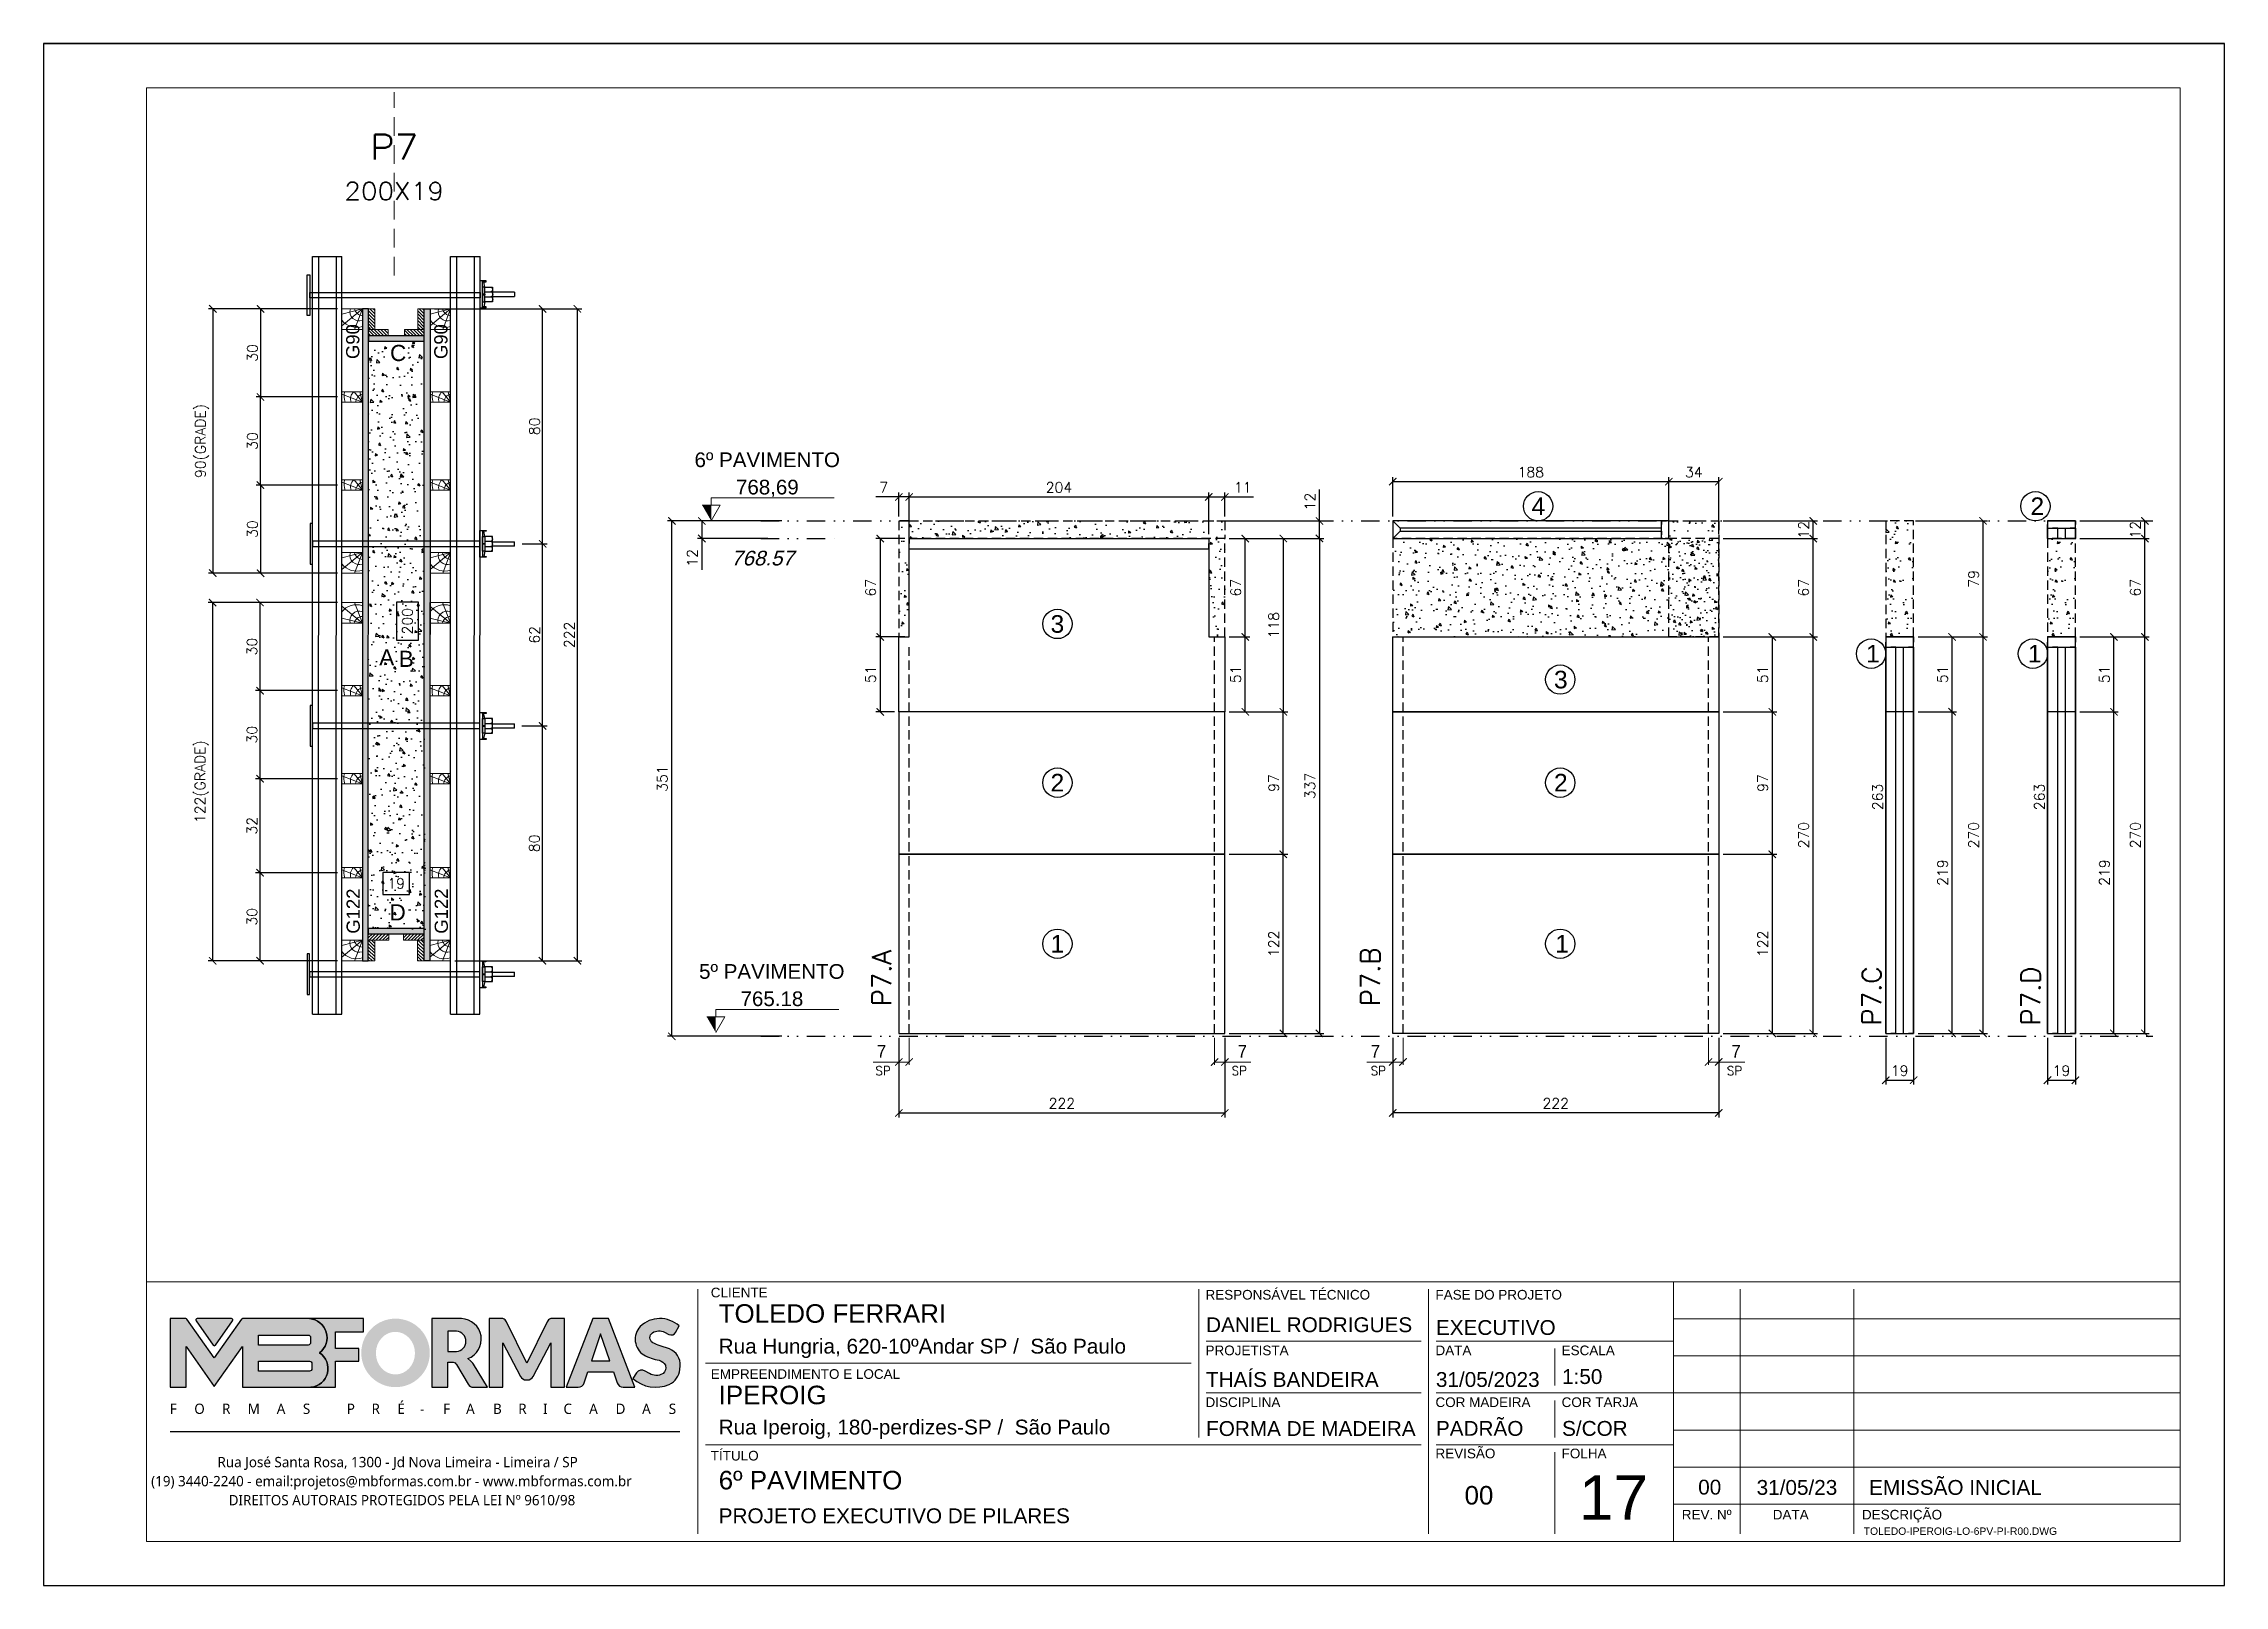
# Model space of a CAD drawing. Extents: x -23436 to 4767, y -4131 to 9755.
# Drawn here: x -19091 to -17606, y 4082 to 5132 of the extents above; entities that cross this region are included whole.
import ezdxf
from ezdxf.enums import TextEntityAlignment as Align

# ---------------------------------------------------------------- set-up
doc = ezdxf.new("R2010")
doc.units = 0
doc.header["$PDMODE"] = 2
doc.header["$PDSIZE"] = 10
for name, pattern in [('CABLIN', [0.35, 0.25, -0.1]), ('DIVIDE2', [0.625, 0.25, -0.125, 0, -0.125, 0, -0.125]), ('HIDDEN', [9.525, 6.35, -3.175])]:
    doc.linetypes.add(name, pattern=pattern)
doc.layers.get('0').update_dxf_attribs({"lineweight": 13})
doc.layers.get('Defpoints').update_dxf_attribs({"lineweight": 13})
for name, color, linetype, lineweight in [('A-GENM', 7, 'Continuous', 18), ('cotas', 4, 'Continuous', 13), ('FOLHA MB', 7, 'Continuous', 13), ('Madeira', 100, 'Continuous', 13), ('N° FOLHA', 5, 'Continuous', 13), ('Sarr 2.2x7', 40, 'Continuous', 9), ('sarrafo', 93, 'Continuous', 13), ('Texto Seção', 7, 'Continuous', 15)]:
    doc.layers.add(name, color=color, linetype=linetype, lineweight=lineweight)
for name, color, linetype in [('Barra de Ancoragem', 20, 'Continuous'), ('CHAPA', 1, 'Continuous'), ('Concreto', 250, 'HIDDEN'), ('Cota', 4, 'Continuous'), ('Cota Sarrafo', 180, 'Continuous'), ('Hachura', 252, 'CABLIN'), ('MB Logo', 254, 'Continuous'), ('Nível', 160, 'Continuous'), ('Painéis', 30, 'Continuous'), ('Perfil Metálico', 224, 'Continuous'), ('Romaneio', 10, 'Continuous'), ('Sarr 7x7', 104, 'Continuous'), ('Sarrafo de Pressão', 42, 'HIDDEN'), ('Texto de Titulo', 7, 'Continuous'), ('Texto Nível', 251, 'Continuous'), ('Texto Qtd Sarr', 242, 'Continuous'), ('TEXTO_GERAL', 7, 'Continuous')]:
    doc.layers.add(name, color=color, linetype=linetype)
doc.layers.add('Laje_Perimetro', color=7, linetype='Continuous', plot=False)
doc.styles.add('ARIAL', font='arial.ttf', dxfattribs={"oblique": 15, "height": 25})
doc.styles.add('MB_C01', font='arial.ttf', dxfattribs={"height": 1.3})
doc.styles.add('MB_C02', font='arial.ttf', dxfattribs={"height": 2})
doc.styles.add('MB_C03', font='arial.ttf', dxfattribs={"height": 2.5})
doc.styles.add('MB_C04', font='arial.ttf', dxfattribs={"height": 6})
doc.styles.add('MtXpl_Lucida_Sans_Un', font='l_10646.ttf')
doc.styles.add('REGUA-120', font='ROMANS.shx', dxfattribs={"height": 15})
doc.styles.add('ROMANS', font='romans.shx')
doc.styles.add('ROMAS860', font='ROMAS860.SHX')
doc.styles.add('SANSSERIF', font='sas_____.pfb')
doc.dimstyles.new('COTA SECAO', dxfattribs={"dimtxt": 7, "dimasz": 5, "dimexe": 3, "dimexo": 3, "dimgap": 2, "dimtad": 3, "dimdec": 1, "dimlfac": 0.5, "dimzin": 12, "dimdsep": 46, "dimtxsty": 'ROMANS', "dimblk": 'ARCHTICK', "dimcen": 0, "dimclrd": 4, "dimclre": 4, "dimclrt": 1, "dimadec": 1, "dimazin": 3, "dimtfac": 1, "dimtdec": 1, "dimtmove": 0, "dimatfit": 3, "dimldrblk": 'OBLIQUE', "dimfxl": 0, "dimtolj": 1, "dimtzin": 12, "dimarcsym": 0})
doc.dimstyles.new('cotas', dxfattribs={"dimtxt": 8.5, "dimasz": 5, "dimexe": 2, "dimexo": 3, "dimgap": 3, "dimtad": 1, "dimdec": 1, "dimzin": 9, "dimdsep": 46, "dimtxsty": 'ROMAS860', "dimblk": 'ARCHTICK', "dimcen": 0, "dimclrd": 4, "dimclre": 4, "dimclrt": 1, "dimadec": 0, "dimazin": 2, "dimtfac": 1, "dimtdec": 1, "dimtix": 1, "dimtmove": 0, "dimatfit": 2, "dimldrblk": 'OBLIQUE', "dimfxl": 0, "dimtolj": 1, "dimtzin": 0, "dimlwd": 13, "dimlwe": 13, "dimarcsym": 0})
doc.dimstyles.new('PAINEL', dxfattribs={"dimtxt": 7, "dimasz": 5, "dimexe": 3, "dimexo": 3, "dimgap": 3, "dimtad": 1, "dimdec": 1, "dimzin": 12, "dimdsep": 46, "dimtxsty": 'ROMANS', "dimblk": 'ARCHTICK', "dimcen": 0, "dimclrd": 4, "dimclre": 4, "dimclrt": 1, "dimadec": 1, "dimazin": 3, "dimtfac": 1, "dimtdec": 1, "dimtmove": 0, "dimatfit": 3, "dimldrblk": 'OBLIQUE', "dimfxl": 0, "dimtolj": 1, "dimtzin": 12, "dimarcsym": 0})
doc.dimstyles.new('projeto2', dxfattribs={"dimtxt": 7, "dimasz": 5, "dimexe": 1.25, "dimexo": 2.5, "dimgap": 2, "dimtad": 1, "dimdec": 1, "dimdsep": 46, "dimtxsty": 'ROMANS', "dimblk": 'OBLIQUE', "dimcen": 10, "dimdle": 1, "dimse1": 1, "dimse2": 1, "dimsd1": 1, "dimsd2": 1, "dimclrd": 256, "dimclre": 256, "dimclrt": 1, "dimadec": 0, "dimazin": 0, "dimtfac": 1, "dimtdec": 1, "dimtmove": 0, "dimatfit": 3, "dimldrblk": 'OBLIQUE', "dimfxl": 0, "dimlwd": -1, "dimlwe": -1, "dimarcsym": 0})
doc.dimstyles.new('SECÇÃO 2', dxfattribs={"dimtxt": 7, "dimasz": 6, "dimexe": 0.18, "dimexo": 2, "dimgap": -4, "dimtad": 3, "dimdec": 1, "dimlfac": 0.5, "dimzin": 12, "dimdsep": 46, "dimtxsty": 'ROMANS', "dimblk": 'ARCHTICK', "dimcen": 0.09, "dimse1": 1, "dimse2": 1, "dimsd1": 1, "dimsd2": 1, "dimclrd": 180, "dimclre": 5, "dimclrt": 1, "dimadec": 0, "dimazin": 3, "dimtfac": 1, "dimtdec": 1, "dimtofl": 0, "dimtmove": 0, "dimatfit": 3, "dimldrblk": 'ARCHTICK', "dimfxl": 0, "dimtolj": 1, "dimtzin": 0, "dimarcsym": 0})
pattern_1 = [(315, (4059.1832, -4551.3742), (1.12253202, 1.12253202), [])]
pattern_2 = [(315, (4059.0585, -4616.3781), (1.12253202, 1.12253202), [])]
pattern_3 = [(320, (1585, 0), (-1.593909, -18.218467), [1.905, -20.955]), (265, (1585, 0), (19.105685, 3.524342), [1.524, -16.764058]), (10.45144, (1584.867, -1.518), (17.511775, -14.694125), [1.619001, -17.809024]), (316.1842, (1590.08, 0), (-4.204233, -27.107904), [2.8575, -31.4325]), (6.63556, (1589.73, -2.26), (24.742612, -23.740413), [2.428502, -26.71356]), (261.18415, (1590.08, 0), (24.742612, -23.740413), [2.285997, -25.145973]), (291, (1588.81, -2.54), (-10.22652, -15.161439), [1.905, -20.955]), (236, (1588.81, -2.54), (18.418797, -6.180203), [1.524, -16.764]), (341.451445, (1587.958, -3.803), (8.192277, -21.341642), [1.619001, -17.808994]), (307.5, (1585, 0), (8.4555039, -0.3088603), [0, -16.5608, 0, -17.018, 0, -16.8275]), (277.5, (1585, 0), (10.0180575, -6.6819663), [0, -9.7028, 0, -16.1798, 0, -6.4135]), (237.5, (1585, 5.664), (-0.5728744, -13.5590595), [0, -6.35, 0, -19.812, 0, -26.289]), (227.5, (1585, 8.204), (2.542649, -14.812918), [0, -8.255, 0, -13.1572, 0, -18.669])]

msp = doc.modelspace()

# ---------------------------------------------------------------- texts
at = {"layer": 'N° FOLHA', "color": 5, "style": 'MB_C04'}
msp.add_text('17', height=30.3061, dxfattribs=at).set_placement((-18045.93, 4127.003))
at = {"layer": 'Romaneio', "color": 0, "style": 'ARIAL'}
for s, p in [('4', (-18073.519, 4817.207)), ('2', (-17733.779, 4817.207)), ('3', (-18401.047, 4737.027)), ('1', (-17845.691, 4716.792)), ('1', (-17735.487, 4716.792)), ('3', (-18058.24, 4699.16)), ('2', (-18401.047, 4628.934)), ('2', (-18058.24, 4628.934)), ('1', (-18401.047, 4519.207)), ('1', (-18057.381, 4519.207))]:
    msp.add_text(s, height=12, dxfattribs=at).set_placement(p, align=Align.MIDDLE_CENTER)
at = {"layer": 'Texto Nível', "style": 'ARIAL'}
for s, p in [('6º PAVIMENTO', (-18549.132, 4843.83)), ('768,69', (-18577.194, 4825.238)), ('5º PAVIMENTO', (-18546.019, 4495.368)), ('765.18', (-18574.081, 4476.777))]:
    msp.add_text(s, height=10, dxfattribs=at).set_placement(p, align=Align.RIGHT)
at = {"layer": 'Texto Nível', "insert": (-18623.305, 4786.856), "char_height": 10, "width": 56.46591, "attachment_point": 1, "line_spacing_factor": 1.049215, "style": 'ARIAL'}
msp.add_mtext('768.57', dxfattribs=at)
at = {"layer": 'Texto Seção', "char_height": 13, "width": 285.32988, "attachment_point": 7, "rotation": 90, "style": 'REGUA-120'}
for s, insert in [('P7.A', (-18514.261, 4476.675)), ('P7.B', (-18181.503, 4476.675)), ('P7.C', (-17840.136, 4463.619)), ('P7.D', (-17731.77, 4463.619))]:
    msp.add_mtext(s, dxfattribs=dict(at, insert=insert))
at = {"layer": 'Texto Seção', "char_height": 6, "style": 'ROMANS'}
for insert, attachment_point in [((-18525.041, 4429.78), 7), ((-18282.447, 4429.78), 7), ((-18177.233, 4429.78), 9), ((-17934.639, 4429.78), 9)]:
    msp.add_mtext('SP', dxfattribs=dict(at, insert=insert, attachment_point=attachment_point))
at = {"layer": 'TEXTO_GERAL', "color": 0, "linetype": 'Continuous', "style": 'SANSSERIF'}
for s, p in [('G90', (-18880.886, 4917.433)), ('G90', (-18820.886, 4917.433)), ('G122', (-18880.591, 4526.074)), ('G122', (-18820.591, 4526.074))]:
    msp.add_text(s, height=9, rotation=90, dxfattribs=at).set_placement(p, align=Align.MIDDLE_LEFT)
at = {"layer": 'TEXTO_GERAL', "style": 'ARIAL'}
for s, p in [('C', (-18849.969, 4921.577)), ('A', (-18857.761, 4714.295)), ('B', (-18844.431, 4713.284)), ('D', (-18850.332, 4540.626))]:
    msp.add_text(s, height=11, dxfattribs=at).set_placement(p, align=Align.MIDDLE_CENTER)

# ---------------------------------------------------------------- blocks, each defined once
blk = doc.blocks.new('MB-NOVO')
at = {"layer": 'MB Logo', "linetype": 'Continuous'}
h = blk.add_hatch(color=256, dxfattribs=at)
h.dxf.hatch_style = 1
h.set_gradient(color1=(242, 132, 69), color2=(247, 180, 141), rotation=90, tint=1)
h.paths.add_polyline_path([(-18529.6, 10980.8), (-18475.7, 10980.8, 0.706757), (-18468.7, 11008, 0.681802), (-18476.7, 11034.9), (-18529.4, 11034.9, 0.243712), (-18530.2, 11034.5), (-18551.7, 11003.9), (-18573.3, 11034.5, 0.243712), (-18574.1, 11034.9), (-18586.5, 11034.9), (-18586.5, 10980.8), (-18573.9, 10980.8), (-18573.9, 11012.9), (-18551.7, 10981.5), (-18529.6, 11012.9)])
h.paths.add_polyline_path([(-18516.8, 11014.1), (-18516.8, 11022), (-18477.8, 11022, -0.414214), (-18475.8, 11020), (-18475.8, 11016.1, -0.414214), (-18477.8, 11014.1)], flags=16)
h.paths.add_polyline_path([(-18516.8, 11001.4), (-18476.8, 11001.4, -0.414214), (-18474.8, 10999.4), (-18474.8, 10995.5, -0.414214), (-18476.8, 10993.5), (-18516.8, 10993.5)], flags=16)
at = {"layer": 'MB Logo', "true_color": 0x262626}
h = blk.add_hatch(color=250, dxfattribs=at)
h.dxf.hatch_style = 1
h.paths.add_polyline_path([(-18537.3, 11033.3, 0.60809), (-18538.1, 11034.9), (-18565.3, 11034.9, 0.60809), (-18566.1, 11033.3), (-18552.5, 11014, 0.518202), (-18550.9, 11014)])
h = blk.add_hatch(color=250, dxfattribs=at)
h.dxf.hatch_style = 1
h.paths.add_polyline_path([(-18456.2, 11011.3), (-18456.2, 11024.6), (-18434.2, 11024.6), (-18434.2, 11034.9), (-18476.7, 11034.9, -0.681802), (-18468.7, 11008, -0.706757), (-18475.7, 10980.8), (-18456.2, 10980.8), (-18456.2, 11001.4), (-18437.8, 11001.4), (-18437.8, 11011.3)])
h = blk.add_hatch(color=250, dxfattribs=at)
h.dxf.hatch_style = 1
h.paths.add_polyline_path([(-18435.9, 11007.9, 1), (-18381.9, 11007.9, 1)])
edge = h.paths.add_edge_path(flags=16)
edge.add_ellipse((-18409, 11007.7), major_axis=(0, 16.8), ratio=0.916255, start_angle=0, end_angle=360)
h = blk.add_hatch(color=250, dxfattribs=at)
h.dxf.hatch_style = 1
h.paths.add_polyline_path([(-18357, 11034.9), (-18380.2, 11034.9), (-18380.2, 10980.8), (-18367.6, 10980.8), (-18367.6, 11000.7), (-18363.4, 11000.7, -0.195765), (-18360.9, 10998.9), (-18351.8, 10983.2, 0.261385), (-18347.5, 10980.8), (-18336.4, 10980.8), (-18347.5, 10999, 0.082429), (-18349.6, 11001.5), (-18351.9, 11003.4, 0.81838)])
h.paths.add_polyline_path([(-18360.8, 11009), (-18367.6, 11009), (-18367.6, 11025), (-18360.8, 11025, -0.92578)], flags=16)
h = blk.add_hatch(color=250, dxfattribs=at)
h.dxf.hatch_style = 1
h.paths.add_polyline_path([(-18286.6, 11015.9), (-18286.6, 10980.8), (-18275.8, 10980.8), (-18275.8, 11034.9), (-18286.6, 11034.9, 0.216647), (-18289.4, 11032.4), (-18305.5, 10999.8), (-18321.6, 11032.7, 0.199908), (-18324.3, 11034.9), (-18335.2, 11034.9), (-18335.2, 10980.8), (-18324.3, 10980.8), (-18324.3, 11015.9), (-18310.4, 10989.3, 0.279644), (-18306, 10986.6, 0.340986), (-18300.5, 10989.3)])
h = blk.add_hatch(color=250, dxfattribs=at)
h.dxf.hatch_style = 1
h.paths.add_polyline_path([(-18274.4, 10980.8), (-18265, 10980.8, 0.322517), (-18260.2, 10984.3), (-18257.3, 10993), (-18237.2, 10993), (-18234.3, 10984.3, 0.322517), (-18229.5, 10980.8), (-18220.3, 10980.8), (-18241.2, 11034.9), (-18253.4, 11034.9)])
h.paths.add_polyline_path([(-18254.4, 11001.6), (-18247.3, 11023), (-18240.1, 11001.6)], flags=16)
h = blk.add_hatch(color=250, dxfattribs=at)
h.dxf.hatch_style = 1
h.paths.add_polyline_path([(-18206, 11024, -0.247671), (-18196.9, 11024.3), (-18193.5, 11022.5, 0.40799), (-18188.2, 11024.1), (-18185.4, 11029.1, 0.392837), (-18216.2, 11028.7, 0.467779), (-18213.3, 11006.3, 0.077523), (-18201.2, 11002.1, -0.214206), (-18196.1, 10997.9, -0.284295), (-18198.2, 10991.4, -0.26924), (-18208.8, 10991.6), (-18212.2, 10993.6, 0.407727), (-18219, 10992.1), (-18221.8, 10987.7, 0.296878), (-18193.2, 10983.1, 0.272251), (-18184.9, 10995.3), (-18184.6, 10997.9, 0.348906), (-18193.7, 11011.2), (-18200.4, 11013.5, -0.045018), (-18205.8, 11015.7, -0.618284)])
at = {"layer": 'MB Logo', "linetype": 'Continuous'}
blk.add_line((-18586.5, 10945.9), (-18184.8, 10945.9), dxfattribs=at)
at = {"layer": 'MB Logo', "color": 23, "linetype": 'Continuous', "true_color": 0xf28445}
for points in [[(-18573.3, 11034.5, 0.243712), (-18574.1, 11034.9), (-18586.5, 11034.9), (-18586.5, 10980.8), (-18573.9, 10980.8), (-18573.9, 11012.9), (-18551.7, 10981.5), (-18529.6, 11012.9), (-18529.6, 10980.8), (-18475.7, 10980.8, 0.706757), (-18468.7, 11008, 0.681802), (-18476.7, 11034.9), (-18529.4, 11034.9, 0.243712), (-18530.2, 11034.5), (-18551.7, 11003.9)], [(-18516.8, 11022), (-18477.8, 11022, -0.414214), (-18475.8, 11020), (-18475.8, 11016.1, -0.414214), (-18477.8, 11014.1), (-18516.8, 11014.1)], [(-18516.8, 11001.4), (-18476.8, 11001.4, -0.414214), (-18474.8, 10999.4), (-18474.8, 10995.5, -0.414214), (-18476.8, 10993.5), (-18516.8, 10993.5)]]:
    blk.add_lwpolyline(points, format="xyb", close=True, dxfattribs=at)
at = {"layer": 'MB Logo', "color": 250, "true_color": 0x262626}
for points in [[(-18537.3, 11033.3, 0.60809), (-18538.1, 11034.9), (-18565.3, 11034.9, 0.60809), (-18566.1, 11033.3), (-18552.5, 11014, 0.518202), (-18550.9, 11014)], [(-18437.8, 11011.3), (-18456.2, 11011.3), (-18456.2, 11024.6), (-18434.2, 11024.6), (-18434.2, 11034.9), (-18476.7, 11034.9, -0.681802), (-18468.7, 11008, -0.706757), (-18475.7, 10980.8), (-18456.2, 10980.8), (-18456.2, 11001.4), (-18437.8, 11001.4)], [(-18347.5, 10980.8), (-18336.4, 10980.8), (-18347.5, 10999, 0.082429), (-18349.6, 11001.5), (-18351.9, 11003.4, 0.81838), (-18357, 11034.9), (-18380.2, 11034.9), (-18380.2, 10980.8), (-18367.6, 10980.8), (-18367.6, 11000.7), (-18363.4, 11000.7, -0.209789), (-18360.8, 10998.7), (-18351.8, 10983.2, 0.261385)], [(-18286.6, 11015.9), (-18286.6, 10980.8), (-18275.8, 10980.8), (-18275.8, 11034.9), (-18286.6, 11034.9, 0.216647), (-18289.4, 11032.4), (-18305.5, 10999.8), (-18321.5, 11032.4, 0.216647), (-18324.3, 11034.9), (-18335.2, 11034.9), (-18335.2, 10980.8), (-18324.3, 10980.8), (-18324.3, 11015.9), (-18310.4, 10989.3, 0.279644), (-18306, 10986.6), (-18304.9, 10986.6, 0.279644), (-18300.5, 10989.3)], [(-18265, 10980.8, 0.322517), (-18260.2, 10984.3), (-18257.3, 10993), (-18237.2, 10993), (-18234.3, 10984.3, 0.322517), (-18229.5, 10980.8), (-18220.3, 10980.8), (-18241.2, 11034.9), (-18253.4, 11034.9), (-18274.4, 10980.8)], [(-18206.2, 11015.9, -0.549626), (-18206.4, 11023.8, -0.258723), (-18196.9, 11024.3), (-18193.5, 11022.5, 0.40799), (-18188.2, 11024.1), (-18185.4, 11029.1, 0.392837), (-18216.2, 11028.7, 0.467779), (-18213.3, 11006.3, 0.077523), (-18201.2, 11002.1, -0.203897), (-18196.3, 10998.2), (-18196.1, 10997.8, -0.267611), (-18198, 10991.6), (-18198.5, 10991.3, -0.261145), (-18208.8, 10991.6), (-18212.2, 10993.6, 0.407727), (-18219, 10992.1), (-18221.8, 10987.7, 0.296878), (-18193.2, 10983.1, 0.265963), (-18184.9, 10994.9), (-18184.7, 10997.6, 0.340466), (-18193.1, 11011), (-18200.4, 11013.5, -0.049298)], [(-18367.6, 11009), (-18360.8, 11009, 0.92578), (-18360.8, 11025), (-18367.6, 11025)]]:
    blk.add_lwpolyline(points, format="xyb", close=True, dxfattribs=at)
blk.add_lwpolyline([(-18247.3, 11023), (-18254.4, 11001.6), (-18240.1, 11001.6)], close=True, dxfattribs=at)
at = {"layer": 'MB Logo', "color": 250, "true_color": 0x262626, "style": 'MtXpl_Lucida_Sans_Un'}
for s, height, p in [('F', 8.12, (-18586.8, 10959.8)), ('O', 8.12, (-18567.5, 10959.8)), ('R', 8.12, (-18545.6, 10959.8)), ('M', 8.12, (-18525.4, 10959.8)), ('A', 8.12, (-18502.5, 10959.8)), ('S', 8.12, (-18481.9, 10959.8)), ('P', 8.12, (-18447.3, 10959.8)), ('R', 8.12, (-18427.8, 10959.8)), ('É', 8.12, (-18407.5, 10959.8)), ('-', 8.12, (-18389.6, 10959.8)), ('F', 8.12, (-18371.4, 10959.8)), ('A', 8.12, (-18353.3, 10959.8)), ('B', 8.12, (-18332.1, 10959.8)), ('R', 8.12, (-18312.2, 10959.8)), ('I', 8.12, (-18292.7, 10959.8)), ('C', 8.12, (-18276.6, 10959.8)), ('A', 8.12, (-18256.3, 10959.8)), ('D', 8.12, (-18235.5, 10959.8)), ('A', 8.12, (-18214.6, 10959.8)), ('S', 8.12, (-18193.6, 10959.8)), ('DIREITOS AUTORAIS PROTEGIDOS PELA LEI Nº 9610/98', 8.122, (-18540.4, 10887.8))]:
    blk.add_text(s, height=height, dxfattribs=at).set_placement(p)
at = {"layer": 'MB Logo', "style": 'MtXpl_Lucida_Sans_Un'}
for s, p in [('Rua José Santa Rosa, 1300 - Jd Nova Limeira - Limeira / SP', (-18549.2, 10917.8)), ('(19) 3440-2240 - email:projetos@mbformas.com.br - www.mbformas.com.br', (-18601.5, 10902.8))]:
    blk.add_text(s, height=8.122, dxfattribs=at).set_placement(p)
blk = doc.blocks.new('A$C169d8357')
at = {"layer": 'FOLHA MB', "color": 1}
for p, q in [((1109.8, 356.7), (70, 356.7)), ((1109.8, 356.7), (1109.8, 179.9)), ((1455, 356.7), (1109.8, 356.7)), ((445.6, 351.7), (445.6, 185)), ((786.6, 351.7), (786.6, 250.7)), ((943.1, 351.7), (943.1, 185)), ((1155.3, 185), (1155.3, 351.7)), ((1232.6, 351.7), (1232.6, 185)), ((1455, 331.5), (1109.8, 331.5)), ((938.1, 316.3), (791.6, 316.3)), ((1109.8, 316.3), (948.2, 316.3)), ((781.5, 301.2), (450.7, 301.2)), ((1029, 311.3), (1029, 286)), ((1455, 306.2), (1109.8, 306.2)), ((938.1, 281), (791.6, 281)), ((1109.8, 281), (948.2, 281)), ((1029, 275.9), (1029, 250.7)), ((1455, 281), (1109.8, 281)), ((1455, 255.7), (1109.8, 255.7)), ((938.1, 245.6), (450.7, 245.6)), ((1109.8, 245.6), (948.2, 245.6)), ((1029, 240.6), (1029, 185)), ((1455, 230.4), (1109.8, 230.4)), ((1455, 205.2), (1109.8, 205.2))]:
    blk.add_line(p, q, dxfattribs=at)
for points in [[(0, 1199.9), (0, 149.9), (1485, 149.9), (1485, 1199.9)], [(70, 1169.9), (70, 179.9), (1455, 179.9), (1455, 1169.9)]]:
    blk.add_lwpolyline(points, close=True, dxfattribs=at)
at = {"layer": 'MB Logo', "xscale": 0.8642040370897565, "yscale": 0.8642040370897565, "zscale": 0.8642040370897565}
blk.add_blockref('MB-NOVO', (16148.7, -9204.8), dxfattribs=at)
at = {"layer": 'FOLHA MB', "color": 6}
for s, height, style, p in [('CLIENTE', 6.57, 'MB_C01', (454.3, 346.1)), ('RESPONSÁVEL TÉCNICO', 6.566, 'MB_C01', (791.2, 344.6)), ('FASE DO PROJETO', 6.566, 'MB_C01', (947.8, 344.6)), ('Rua Hungria, 620-10ºAndar SP /  São Paulo', 10.102, 'MB_C02', (459.7, 307.8)), ('PROJETISTA', 6.57, 'MB_C01', (791.2, 306.7)), ('DATA', 6.57, 'MB_C01', (947.8, 306.7)), ('ESCALA', 6.57, 'MB_C01', (1033.7, 306.7)), ('EMPREENDIMENTO E LOCAL', 6.566, 'MB_C01', (454.3, 290.6)), ('DISCIPLINA', 6.57, 'MB_C01', (791.2, 271.4)), ('COR MADEIRA', 6.566, 'MB_C01', (947.8, 271.4)), ('COR TARJA', 6.57, 'MB_C01', (1033.7, 271.4)), ('Rua Iperoig, 180-perdizes-SP /  São Paulo', 10.102, 'MB_C02', (459.7, 252.7)), ('TÍTULO', 6.57, 'MB_C01', (454.3, 235)), ('REVISÃO', 6.57, 'MB_C01', (947.8, 236.5)), ('FOLHA', 6.57, 'MB_C01', (1033.7, 236.5)), ('PROJETO EXECUTIVO DE PILARES', 10.102, 'MB_C02', (459.7, 192.3))]:
    blk.add_text(s, height=height, dxfattribs=dict(at, style=style)).set_placement(p)
at = {"layer": 'FOLHA MB', "color": 5}
for s, height, style, p in [('TOLEDO FERRARI', 12.628, 'MB_C03', (459.7, 328.8)), ('DANIEL RODRIGUES', 10.102, 'MB_C02', (791.6, 322.4)), ('EXECUTIVO', 10.1, 'MB_C02', (948.1, 320.5)), ('THAÍS BANDEIRA', 10.102, 'MB_C02', (791.5, 285.1)), ('1:50', 10.1, 'MB_C02', (1034, 287.1)), ('IPEROIG', 12.63, 'MB_C03', (459.7, 273.3)), ('31/05/2023', 10.1, 'MB_C02', (948.1, 285.1)), ('FORMA DE MADEIRA', 10.102, 'MB_C02', (791.6, 251.7)), ('PADRÃO', 10.1, 'MB_C02', (948.1, 251.8)), ('S/COR', 10.1, 'MB_C02', (1034, 251.8)), ('6º PAVIMENTO', 12.628, 'MB_C03', (459.7, 215.3)), ('EMISSÃO INICIAL', 10.102, 'MB_C02', (1243.1, 211.6)), ('00', 12.63, 'MB_C03', (967.6, 205)), ('00', 10.1, 'MB_C02', (1126.7, 211.8)), ('31/05/23', 10.1, 'MB_C02', (1166.5, 211.6))]:
    blk.add_text(s, height=height, dxfattribs=dict(at, style=style)).set_placement(p)
at = {"layer": 'FOLHA MB', "color": 6, "style": 'MB_C01'}
for s, p in [('REV. Nº', (1132.5, 198.1)), ('DATA', (1189.7, 198.1)), ('DESCRIÇÃO', (1265.5, 198.1))]:
    blk.add_text(s, height=6.57, dxfattribs=at).set_placement(p, align=Align.MIDDLE_CENTER)
at = {"layer": 'FOLHA MB', "insert": (1239.4, 189.4), "char_height": 5.051, "width": 210.818, "attachment_point": 1, "style": 'MB_C04'}
blk.add_mtext('TOLEDO-IPEROIG-LO-6PV-PI-R00.DWG', dxfattribs=at)
blk = doc.blocks.new('*D1676')
at = {"layer": 'Cota', "color": 180, "lineweight": -2, "transparency": 16777216}
for p, q in [((-18842.3, 4567.8), (-18860.3, 4567.8)), ((-18860.3, 4567.8), (-18860.3, 4552.8)), ((-18842.3, 4552.8), (-18842.3, 4567.8)), ((-18860.3, 4552.8), (-18842.3, 4552.8))]:
    blk.add_line(p, q, dxfattribs=at)
at = {"layer": 'Defpoints', "color": 0, "transparency": 16777216}
for p in [(-18870.3, 4546.9), (-18832.3, 4548.8), (-18832.3, 4546.9)]:
    blk.add_point(p, dxfattribs=at)
at = {"layer": 'Cota', "color": 1, "transparency": 16777216, "insert": (-18851.3, 4560.3), "char_height": 7, "attachment_point": 5, "style": 'ROMANS'}
blk.add_mtext('\\A1;19', dxfattribs=at)
blk = doc.blocks.new('_ArchTick')
at = {"color": 0, "linetype": 'ByBlock', "const_width": 0.15}
blk.add_lwpolyline([(-0.5, -0.5), (0.5, 0.5)], dxfattribs=at)
blk = doc.blocks.new('*D1677')
at = {"layer": 'Cota', "color": 180, "lineweight": -2, "transparency": 16777216}
for p, q in [((-18836.2, 4751.9), (-18851.2, 4751.9)), ((-18851.2, 4751.9), (-18851.2, 4725.9)), ((-18836.2, 4725.9), (-18836.2, 4751.9)), ((-18851.2, 4725.9), (-18836.2, 4725.9))]:
    blk.add_line(p, q, dxfattribs=at)
at = {"layer": 'Defpoints', "color": 0, "transparency": 16777216}
for p in [(-18832.2, 4929.6), (-18832.2, 4929.6), (-18832.3, 4529.6)]:
    blk.add_point(p, dxfattribs=at)
at = {"layer": 'Cota', "color": 1, "transparency": 16777216, "insert": (-18843.7, 4738.9), "char_height": 7, "attachment_point": 5, "rotation": 90, "style": 'ROMANS'}
blk.add_mtext('\\A1;200', dxfattribs=at)
blk = doc.blocks.new('*D1678')
at = {"layer": 'Cota', "color": 4, "lineweight": -2, "transparency": 16777216}
for p, q in [((-18811.2, 4951.6), (-18724.9, 4951.6)), ((-18727.9, 4507.6), (-18727.9, 4951.6)), ((-18811.3, 4507.6), (-18724.9, 4507.6))]:
    blk.add_line(p, q, dxfattribs=at)
at = {"layer": 'Defpoints', "color": 0, "transparency": 16777216}
for p in [(-18814.2, 4951.6), (-18727.9, 4951.6), (-18814.3, 4507.6)]:
    blk.add_point(p, dxfattribs=at)
at = {"layer": 'Cota', "color": 4, "lineweight": -2, "transparency": 16777216, "xscale": 5, "yscale": 5, "zscale": 5}
for p, rotation in [((-18727.9, 4951.6), 90), ((-18727.9, 4507.6), 270)]:
    blk.add_blockref('_ArchTick', p, dxfattribs=dict(at, rotation=rotation))
at = {"layer": 'Cota', "color": 1, "transparency": 16777216, "insert": (-18733.4, 4729.6), "char_height": 7, "attachment_point": 5, "rotation": 90, "style": 'ROMANS'}
blk.add_mtext('\\A1;222', dxfattribs=at)
blk = doc.blocks.new('_OBLIQUE')
at = {"color": 0, "linetype": 'ByBlock', "lineweight": -2}
for p, q in [((0, 0), (-1, 0)), ((-0.5, -0.5), (0.5, 0.5))]:
    blk.add_line(p, q, dxfattribs=at)
blk = doc.blocks.new('ERTYERTYUYTURTYUTRYU')
at = {"layer": 'Barra de Ancoragem'}
for p, q in [((8963.3, 10873.8), (8963.3, 10855.5)), ((8964.9, 10869.7), (8964.1, 10873.2)), ((8964.9, 10859.7), (8964.1, 10856.1)), ((8985.1, 10863.2), (8985.1, 10866.1))]:
    blk.add_line(p, q, dxfattribs=at)
at = {"layer": 'Barra de Ancoragem', "flags": 128}
for points in [[(8961.5, 10855.5), (8961.5, 10873.8), (8963.3, 10873.8), (8963.3, 10855.5)], [(8963.3, 10873.8), (8965.7, 10873.8), (8965.7, 10873.2), (8963.3, 10873.2)], [(8963.3, 10869.7), (8964.9, 10869.7), (8964.9, 10859.7), (8963.3, 10859.7)], [(8963.3, 10856.1), (8965.7, 10856.1), (8965.7, 10855.5), (8963.3, 10855.5)]]:
    blk.add_lwpolyline(points, close=True, dxfattribs=at)
for points in [[(8964.9, 10864.4), (8963.3, 10864.4), (8963.3, 10865), (8964.9, 10865), (8964.9, 10864.4), (8964.9, 10865)], [(8964.9, 10859.7), (8970.1, 10859.7), (8970.1, 10869.7), (8964.9, 10869.7)], [(8985.1, 10863.2), (8970.1, 10863.2), (8970.1, 10866.1), (8985.1, 10866.1)]]:
    blk.add_lwpolyline(points, dxfattribs=at)
for points in [[(8964.9, 10866.4), (8969, 10866.4, 0.729796), (8969, 10869.7, 0.729796)], [(8964.9, 10862.9), (8969, 10862.9, 0.666667), (8969, 10866.4, 0.666667)]]:
    blk.add_lwpolyline(points, format="xyb", dxfattribs=at)
at = {"layer": 'Barra de Ancoragem'}
blk.add_arc((8968.4, 10861.3), 1.7, 287.7564, 72.2436, dxfattribs=at)
blk = doc.blocks.new('PONTALETE')
at = {"layer": 'Madeira'}
for q in [(2.71, 7), (7, 5.76), (7, 1.74)]:
    blk.add_line((0, 0), q, dxfattribs=at)
blk.add_lwpolyline([(0, 0), (7, 0), (7, 7), (0, 7)], close=True, dxfattribs=at)
for centre, radius, start, end in [((2.04, 0.06), 6.23, 37.28179, 109.09128), ((1.09, 0.9), 3.19, 343.60304, 109.98471), ((-0.21, -0.78), 3.09, 14.63219, 86.0383)]:
    blk.add_arc(centre, radius, start, end, dxfattribs=at)
blk = doc.blocks.new('MEIO PONTALETE')
at = {"layer": 'Madeira'}
for q in [(2.71, 7), (3.5, 2.88), (3.5, 0.87)]:
    blk.add_line((0, 0), q, dxfattribs=at)
blk.add_lwpolyline([(0, 0), (3.5, 0), (3.5, 7), (0, 7)], close=True, dxfattribs=at)
for centre, radius, start, end in [((2.04, 0.06), 6.23, 76.44987, 109.09128), ((1.09, 0.9), 3.19, 40.90626, 109.98471), ((-0.21, -0.78), 3.09, 14.63219, 86.0383)]:
    blk.add_arc(centre, radius, start, end, dxfattribs=at)
blk = doc.blocks.new('*D1679')
at = {"layer": 'Cota', "color": 4, "lineweight": -2, "transparency": 16777216}
for p, q in [((-18891.2, 4951.6), (-18946.7, 4951.6)), ((-18943.7, 4951.6), (-18943.7, 4891.6)), ((-18891.2, 4891.6), (-18946.7, 4891.6))]:
    blk.add_line(p, q, dxfattribs=at)
at = {"layer": 'Defpoints', "color": 0, "transparency": 16777216}
for p in [(-18888.2, 4951.6), (-18943.7, 4891.6), (-18888.2, 4891.6)]:
    blk.add_point(p, dxfattribs=at)
at = {"layer": 'Cota', "color": 4, "lineweight": -2, "transparency": 16777216, "xscale": 5, "yscale": 5, "zscale": 5}
for p, rotation in [((-18943.7, 4951.6), 90), ((-18943.7, 4891.6), 270)]:
    blk.add_blockref('_ArchTick', p, dxfattribs=dict(at, rotation=rotation))
at = {"layer": 'Cota', "color": 1, "transparency": 16777216, "insert": (-18949.2, 4921.6), "char_height": 7, "attachment_point": 5, "rotation": 90, "style": 'ROMANS'}
blk.add_mtext('\\A1;30', dxfattribs=at)
blk = doc.blocks.new('*D1680')
at = {"layer": 'Cota', "color": 4, "lineweight": -2, "transparency": 16777216}
for p, q in [((-18891.2, 4891.6), (-18946.7, 4891.6)), ((-18943.7, 4831.6), (-18943.7, 4891.6)), ((-18891.2, 4831.6), (-18946.7, 4831.6))]:
    blk.add_line(p, q, dxfattribs=at)
at = {"layer": 'Defpoints', "color": 0, "transparency": 16777216}
for p in [(-18943.7, 4891.6), (-18888.2, 4891.6), (-18888.2, 4831.6)]:
    blk.add_point(p, dxfattribs=at)
at = {"layer": 'Cota', "color": 4, "lineweight": -2, "transparency": 16777216, "xscale": 5, "yscale": 5, "zscale": 5}
for p, rotation in [((-18943.7, 4891.6), 90), ((-18943.7, 4831.6), 270)]:
    blk.add_blockref('_ArchTick', p, dxfattribs=dict(at, rotation=rotation))
at = {"layer": 'Cota', "color": 1, "transparency": 16777216, "insert": (-18949.2, 4861.6), "char_height": 7, "attachment_point": 5, "rotation": 90, "style": 'ROMANS'}
blk.add_mtext('\\A1;30', dxfattribs=at)
blk = doc.blocks.new('*D1681')
at = {"layer": 'Cota', "color": 4, "lineweight": -2, "transparency": 16777216}
for p, q in [((-18891.2, 4831.6), (-18946.7, 4831.6)), ((-18943.7, 4831.6), (-18943.7, 4771.6)), ((-18891.2, 4771.6), (-18946.7, 4771.6))]:
    blk.add_line(p, q, dxfattribs=at)
at = {"layer": 'Defpoints', "color": 0, "transparency": 16777216}
for p in [(-18888.2, 4831.6), (-18943.7, 4771.6), (-18888.2, 4771.6)]:
    blk.add_point(p, dxfattribs=at)
at = {"layer": 'Cota', "color": 4, "lineweight": -2, "transparency": 16777216, "xscale": 5, "yscale": 5, "zscale": 5}
for p, rotation in [((-18943.7, 4831.6), 90), ((-18943.7, 4771.6), 270)]:
    blk.add_blockref('_ArchTick', p, dxfattribs=dict(at, rotation=rotation))
at = {"layer": 'Cota', "color": 1, "transparency": 16777216, "insert": (-18949.2, 4801.6), "char_height": 7, "attachment_point": 5, "rotation": 90, "style": 'ROMANS'}
blk.add_mtext('\\A1;30', dxfattribs=at)
blk = doc.blocks.new('*D1682')
at = {"layer": 'Cota', "color": 4, "lineweight": -2, "transparency": 16777216}
for p, q in [((-18922, 4951.6), (-18979.2, 4951.6)), ((-18976.2, 4951.6), (-18976.2, 4771.6)), ((-18922, 4771.6), (-18979.2, 4771.6))]:
    blk.add_line(p, q, dxfattribs=at)
at = {"layer": 'Defpoints', "color": 0, "transparency": 16777216}
for p in [(-18919, 4951.6), (-18976.2, 4771.6), (-18919, 4771.6)]:
    blk.add_point(p, dxfattribs=at)
at = {"layer": 'Cota', "color": 4, "lineweight": -2, "transparency": 16777216, "xscale": 5, "yscale": 5, "zscale": 5}
for p, rotation in [((-18976.2, 4951.6), 90), ((-18976.2, 4771.6), 270)]:
    blk.add_blockref('_ArchTick', p, dxfattribs=dict(at, rotation=rotation))
at = {"layer": 'Cota', "color": 1, "transparency": 16777216, "insert": (-18983.5, 4861.6), "char_height": 7, "attachment_point": 5, "rotation": 90, "style": 'ROMANS'}
blk.add_mtext('\\A1;90(GRADE)', dxfattribs=at)
blk = doc.blocks.new('*D1683')
at = {"layer": 'Cota', "color": 4, "lineweight": -2, "transparency": 16777216}
for p, q in [((-18922.1, 4751.6), (-18979.3, 4751.6)), ((-18976.3, 4751.6), (-18976.3, 4507.6)), ((-18922.1, 4507.6), (-18979.3, 4507.6))]:
    blk.add_line(p, q, dxfattribs=at)
at = {"layer": 'Defpoints', "color": 0, "transparency": 16777216}
for p in [(-18919.1, 4751.6), (-18976.3, 4507.6), (-18919.1, 4507.6)]:
    blk.add_point(p, dxfattribs=at)
at = {"layer": 'Cota', "color": 4, "lineweight": -2, "transparency": 16777216, "xscale": 5, "yscale": 5, "zscale": 5}
for p, rotation in [((-18976.3, 4751.6), 90), ((-18976.3, 4507.6), 270)]:
    blk.add_blockref('_ArchTick', p, dxfattribs=dict(at, rotation=rotation))
at = {"layer": 'Cota', "color": 1, "transparency": 16777216, "insert": (-18983.7, 4629.6), "char_height": 7, "attachment_point": 5, "rotation": 90, "style": 'ROMANS'}
blk.add_mtext('\\A1;122(GRADE)', dxfattribs=at)
blk = doc.blocks.new('*D1684')
at = {"layer": 'Cota', "color": 4, "lineweight": -2, "transparency": 16777216}
for p, q in [((-18891.3, 4691.6), (-18947, 4691.6)), ((-18944, 4631.6), (-18944, 4691.6)), ((-18891.3, 4631.6), (-18947, 4631.6))]:
    blk.add_line(p, q, dxfattribs=at)
at = {"layer": 'Defpoints', "color": 0, "transparency": 16777216}
for p in [(-18944, 4691.6), (-18888.3, 4691.6), (-18888.3, 4631.6)]:
    blk.add_point(p, dxfattribs=at)
at = {"layer": 'Cota', "color": 4, "lineweight": -2, "transparency": 16777216, "xscale": 5, "yscale": 5, "zscale": 5}
for p, rotation in [((-18944, 4691.6), 90), ((-18944, 4631.6), 270)]:
    blk.add_blockref('_ArchTick', p, dxfattribs=dict(at, rotation=rotation))
at = {"layer": 'Cota', "color": 1, "transparency": 16777216, "insert": (-18949.5, 4661.6), "char_height": 7, "attachment_point": 5, "rotation": 90, "style": 'ROMANS'}
blk.add_mtext('\\A1;30', dxfattribs=at)
blk = doc.blocks.new('*D1685')
at = {"layer": 'Cota', "color": 4, "lineweight": -2, "transparency": 16777216}
for p, q in [((-18891.3, 4751.6), (-18947, 4751.6)), ((-18944, 4691.6), (-18944, 4751.6)), ((-18891.3, 4691.6), (-18947, 4691.6))]:
    blk.add_line(p, q, dxfattribs=at)
at = {"layer": 'Defpoints', "color": 0, "transparency": 16777216}
for p in [(-18944, 4751.6), (-18888.3, 4751.6), (-18888.3, 4691.6)]:
    blk.add_point(p, dxfattribs=at)
at = {"layer": 'Cota', "color": 4, "lineweight": -2, "transparency": 16777216, "xscale": 5, "yscale": 5, "zscale": 5}
for p, rotation in [((-18944, 4751.6), 90), ((-18944, 4691.6), 270)]:
    blk.add_blockref('_ArchTick', p, dxfattribs=dict(at, rotation=rotation))
at = {"layer": 'Cota', "color": 1, "transparency": 16777216, "insert": (-18949.5, 4721.6), "char_height": 7, "attachment_point": 5, "rotation": 90, "style": 'ROMANS'}
blk.add_mtext('\\A1;30', dxfattribs=at)
blk = doc.blocks.new('*D1686')
at = {"layer": 'Cota', "color": 4, "lineweight": -2, "transparency": 16777216}
for p, q in [((-18891.3, 4567.6), (-18947, 4567.6)), ((-18944, 4507.6), (-18944, 4567.6)), ((-18891.3, 4507.6), (-18947, 4507.6))]:
    blk.add_line(p, q, dxfattribs=at)
at = {"layer": 'Defpoints', "color": 0, "transparency": 16777216}
for p in [(-18944, 4567.6), (-18888.3, 4567.6), (-18888.3, 4507.6)]:
    blk.add_point(p, dxfattribs=at)
at = {"layer": 'Cota', "color": 4, "lineweight": -2, "transparency": 16777216, "xscale": 5, "yscale": 5, "zscale": 5}
for p, rotation in [((-18944, 4567.6), 90), ((-18944, 4507.6), 270)]:
    blk.add_blockref('_ArchTick', p, dxfattribs=dict(at, rotation=rotation))
at = {"layer": 'Cota', "color": 1, "transparency": 16777216, "insert": (-18949.5, 4537.6), "char_height": 7, "attachment_point": 5, "rotation": 90, "style": 'ROMANS'}
blk.add_mtext('\\A1;30', dxfattribs=at)
blk = doc.blocks.new('*D1687')
at = {"layer": 'Cota', "color": 4, "lineweight": -2, "transparency": 16777216}
for p, q in [((-18891.3, 4631.6), (-18947, 4631.6)), ((-18944, 4567.6), (-18944, 4631.6)), ((-18891.3, 4567.6), (-18947, 4567.6))]:
    blk.add_line(p, q, dxfattribs=at)
at = {"layer": 'Defpoints', "color": 0, "transparency": 16777216}
for p in [(-18944, 4631.6), (-18888.3, 4631.6), (-18888.3, 4567.6)]:
    blk.add_point(p, dxfattribs=at)
at = {"layer": 'Cota', "color": 4, "lineweight": -2, "transparency": 16777216, "xscale": 5, "yscale": 5, "zscale": 5}
for p, rotation in [((-18944, 4631.6), 90), ((-18944, 4567.6), 270)]:
    blk.add_blockref('_ArchTick', p, dxfattribs=dict(at, rotation=rotation))
at = {"layer": 'Cota', "color": 1, "transparency": 16777216, "insert": (-18949.5, 4599.6), "char_height": 7, "attachment_point": 5, "rotation": 90, "style": 'ROMANS'}
blk.add_mtext('\\A1;32', dxfattribs=at)
blk = doc.blocks.new('*D1688')
at = {"layer": 'Cota', "color": 4, "lineweight": -2, "transparency": 16777216}
for p, q in [((-18765.8, 4667.6), (-18748.7, 4667.6)), ((-18751.7, 4507.6), (-18751.7, 4667.6)), ((-18811.3, 4507.6), (-18748.7, 4507.6))]:
    blk.add_line(p, q, dxfattribs=at)
at = {"layer": 'Defpoints', "color": 0, "transparency": 16777216}
for p in [(-18768.8, 4667.6), (-18751.7, 4667.6), (-18814.3, 4507.6)]:
    blk.add_point(p, dxfattribs=at)
at = {"layer": 'Cota', "color": 4, "lineweight": -2, "transparency": 16777216, "xscale": 5, "yscale": 5, "zscale": 5}
for p, rotation in [((-18751.7, 4667.6), 90), ((-18751.7, 4507.6), 270)]:
    blk.add_blockref('_ArchTick', p, dxfattribs=dict(at, rotation=rotation))
at = {"layer": 'Cota', "color": 1, "transparency": 16777216, "insert": (-18757.2, 4587.6), "char_height": 7, "attachment_point": 5, "rotation": 90, "style": 'ROMANS'}
blk.add_mtext('\\A1;80', dxfattribs=at)
blk = doc.blocks.new('*D1689')
at = {"layer": 'Cota', "color": 4, "lineweight": -2, "transparency": 16777216}
for p, q in [((-18765.6, 4791.6), (-18748.6, 4791.6)), ((-18751.6, 4667.6), (-18751.6, 4791.6)), ((-18765.8, 4667.6), (-18748.6, 4667.6))]:
    blk.add_line(p, q, dxfattribs=at)
at = {"layer": 'Defpoints', "color": 0, "transparency": 16777216}
for p in [(-18768.6, 4791.6), (-18751.6, 4791.6), (-18768.8, 4667.6)]:
    blk.add_point(p, dxfattribs=at)
at = {"layer": 'Cota', "color": 4, "lineweight": -2, "transparency": 16777216, "xscale": 5, "yscale": 5, "zscale": 5}
for p, rotation in [((-18751.6, 4791.6), 90), ((-18751.6, 4667.6), 270)]:
    blk.add_blockref('_ArchTick', p, dxfattribs=dict(at, rotation=rotation))
at = {"layer": 'Cota', "color": 1, "transparency": 16777216, "insert": (-18757.1, 4729.6), "char_height": 7, "attachment_point": 5, "rotation": 90, "style": 'ROMANS'}
blk.add_mtext('\\A1;62', dxfattribs=at)
blk = doc.blocks.new('*D1690')
at = {"layer": 'Cota', "color": 4, "lineweight": -2, "transparency": 16777216}
for p, q in [((-18825.2, 4951.6), (-18748.6, 4951.6)), ((-18751.6, 4791.6), (-18751.6, 4951.6)), ((-18765.6, 4791.6), (-18748.6, 4791.6))]:
    blk.add_line(p, q, dxfattribs=at)
at = {"layer": 'Defpoints', "color": 0, "transparency": 16777216}
for p in [(-18828.2, 4951.6), (-18751.6, 4951.6), (-18768.6, 4791.6)]:
    blk.add_point(p, dxfattribs=at)
at = {"layer": 'Cota', "color": 4, "lineweight": -2, "transparency": 16777216, "xscale": 5, "yscale": 5, "zscale": 5}
for p, rotation in [((-18751.6, 4951.6), 90), ((-18751.6, 4791.6), 270)]:
    blk.add_blockref('_ArchTick', p, dxfattribs=dict(at, rotation=rotation))
at = {"layer": 'Cota', "color": 1, "transparency": 16777216, "insert": (-18757.1, 4871.6), "char_height": 7, "attachment_point": 5, "rotation": 90, "style": 'ROMANS'}
blk.add_mtext('\\A1;80', dxfattribs=at)
blk = doc.blocks.new('*D1691')
at = {"layer": 'Cota', "color": 4, "lineweight": -2, "transparency": 16777216}
for p, q in [((-18284, 4580.2), (-18244.2, 4580.2)), ((-18247.2, 4458.2), (-18247.2, 4580.2)), ((-18284, 4458.2), (-18244.2, 4458.2))]:
    blk.add_line(p, q, dxfattribs=at)
at = {"layer": 'Defpoints', "color": 0, "transparency": 16777216}
for p in [(-18287, 4580.2), (-18247.2, 4580.2), (-18287, 4458.2)]:
    blk.add_point(p, dxfattribs=at)
at = {"layer": 'Cota', "color": 4, "lineweight": -2, "transparency": 16777216, "xscale": 5, "yscale": 5, "zscale": 5}
for p, rotation in [((-18247.2, 4580.2), 90), ((-18247.2, 4458.2), 270)]:
    blk.add_blockref('_ArchTick', p, dxfattribs=dict(at, rotation=rotation))
at = {"layer": 'Cota', "color": 1, "transparency": 16777216, "insert": (-18253.7, 4519.2), "char_height": 7, "attachment_point": 5, "rotation": 90, "style": 'ROMANS'}
blk.add_mtext('\\A1;122', dxfattribs=at)
blk = doc.blocks.new('*D1692')
at = {"layer": 'Cota', "color": 4, "lineweight": -2, "transparency": 16777216}
for p, q in [((-18284, 4677.2), (-18244.2, 4677.2)), ((-18247.2, 4580.2), (-18247.2, 4677.2)), ((-18284, 4580.2), (-18244.2, 4580.2))]:
    blk.add_line(p, q, dxfattribs=at)
at = {"layer": 'Defpoints', "color": 0, "transparency": 16777216}
for p in [(-18287, 4677.2), (-18247.2, 4677.2), (-18287, 4580.2)]:
    blk.add_point(p, dxfattribs=at)
at = {"layer": 'Cota', "color": 4, "lineweight": -2, "transparency": 16777216, "xscale": 5, "yscale": 5, "zscale": 5}
for p, rotation in [((-18247.2, 4677.2), 90), ((-18247.2, 4580.2), 270)]:
    blk.add_blockref('_ArchTick', p, dxfattribs=dict(at, rotation=rotation))
at = {"layer": 'Cota', "color": 1, "transparency": 16777216, "insert": (-18253.7, 4628.7), "char_height": 7, "attachment_point": 5, "rotation": 90, "style": 'ROMANS'}
blk.add_mtext('\\A1;97', dxfattribs=at)
blk = doc.blocks.new('*D1693')
at = {"layer": 'Cota', "color": 4, "lineweight": 13, "transparency": 16777216}
for p, q in [((-18509, 4455.2), (-18509, 4436.7)), ((-18502, 4455.2), (-18502, 4436.7)), ((-18509, 4438.7), (-18526.6, 4438.7)), ((-18502, 4438.7), (-18509, 4438.7))]:
    blk.add_line(p, q, dxfattribs=at)
at = {"layer": 'Defpoints', "color": 0, "transparency": 16777216}
for p in [(-18509, 4458.2), (-18502, 4458.2), (-18509, 4438.7)]:
    blk.add_point(p, dxfattribs=at)
at = {"layer": 'Cota', "color": 4, "lineweight": 13, "transparency": 16777216, "xscale": 5, "yscale": 5, "zscale": 5, "rotation": 180}
blk.add_blockref('_ArchTick', (-18509, 4438.7), dxfattribs=at)
at = {"layer": 'Cota', "color": 4, "lineweight": 13, "transparency": 16777216, "xscale": 5, "yscale": 5, "zscale": 5}
blk.add_blockref('_ArchTick', (-18502, 4438.7), dxfattribs=at)
at = {"layer": 'Cota', "color": 1, "transparency": 16777216, "insert": (-18520.8, 4446), "char_height": 8.5, "attachment_point": 5, "style": 'ROMAS860'}
blk.add_mtext('\\A1;7', dxfattribs=at)
blk = doc.blocks.new('*D1694')
at = {"layer": 'Cota', "color": 4, "lineweight": 13, "transparency": 16777216}
for p, q in [((-18294, 4455.2), (-18294, 4436.7)), ((-18287, 4455.2), (-18287, 4436.7)), ((-18294, 4438.7), (-18287, 4438.7)), ((-18287, 4438.7), (-18269.3, 4438.7))]:
    blk.add_line(p, q, dxfattribs=at)
at = {"layer": 'Defpoints', "color": 0, "transparency": 16777216}
for p in [(-18294, 4458.2), (-18287, 4458.2), (-18287, 4438.7)]:
    blk.add_point(p, dxfattribs=at)
at = {"layer": 'Cota', "color": 4, "lineweight": 13, "transparency": 16777216, "xscale": 5, "yscale": 5, "zscale": 5, "rotation": 180}
blk.add_blockref('_ArchTick', (-18294, 4438.7), dxfattribs=at)
at = {"layer": 'Cota', "color": 4, "lineweight": 13, "transparency": 16777216, "xscale": 5, "yscale": 5, "zscale": 5}
blk.add_blockref('_ArchTick', (-18287, 4438.7), dxfattribs=at)
at = {"layer": 'Cota', "color": 1, "transparency": 16777216, "insert": (-18275.1, 4446), "char_height": 8.5, "attachment_point": 5, "style": 'ROMAS860'}
blk.add_mtext('\\A1;7', dxfattribs=at)
blk = doc.blocks.new('*D1695')
at = {"layer": 'Cota', "color": 4, "lineweight": -2, "transparency": 16777216}
for p, q in [((-18509, 4455.2), (-18509, 4401)), ((-18287, 4455.2), (-18287, 4401)), ((-18509, 4404), (-18287, 4404))]:
    blk.add_line(p, q, dxfattribs=at)
at = {"layer": 'Defpoints', "color": 0, "transparency": 16777216}
for p in [(-18509, 4458.2), (-18287, 4458.2), (-18287, 4404)]:
    blk.add_point(p, dxfattribs=at)
at = {"layer": 'Cota', "color": 4, "lineweight": -2, "transparency": 16777216, "xscale": 5, "yscale": 5, "zscale": 5, "rotation": 180}
blk.add_blockref('_ArchTick', (-18509, 4404), dxfattribs=at)
at = {"layer": 'Cota', "color": 4, "lineweight": -2, "transparency": 16777216, "xscale": 5, "yscale": 5, "zscale": 5}
blk.add_blockref('_ArchTick', (-18287, 4404), dxfattribs=at)
at = {"layer": 'Cota', "color": 1, "transparency": 16777216, "insert": (-18398, 4410.5), "char_height": 7, "attachment_point": 5, "style": 'ROMANS'}
blk.add_mtext('\\A1;222', dxfattribs=at)
blk = doc.blocks.new('*D1696')
at = {"layer": 'Cota', "color": 4, "lineweight": -2, "transparency": 16777216}
for p, q in [((-18284, 4795.2), (-18219.6, 4795.2)), ((-18222.6, 4795.2), (-18222.6, 4458.2)), ((-18284, 4458.2), (-18219.6, 4458.2))]:
    blk.add_line(p, q, dxfattribs=at)
at = {"layer": 'Defpoints', "color": 0, "transparency": 16777216}
for p in [(-18287, 4795.2), (-18287, 4458.2), (-18222.6, 4458.2)]:
    blk.add_point(p, dxfattribs=at)
at = {"layer": 'Cota', "color": 4, "lineweight": -2, "transparency": 16777216, "xscale": 5, "yscale": 5, "zscale": 5}
for p, rotation in [((-18222.6, 4795.2), 90), ((-18222.6, 4458.2), 270)]:
    blk.add_blockref('_ArchTick', p, dxfattribs=dict(at, rotation=rotation))
at = {"layer": 'Cota', "color": 1, "transparency": 16777216, "insert": (-18229.1, 4626.7), "char_height": 7, "attachment_point": 5, "rotation": 90, "style": 'ROMANS'}
blk.add_mtext('\\A1;337', dxfattribs=at)
blk = doc.blocks.new('*D1697')
at = {"layer": 'Cota', "color": 4, "lineweight": 13, "transparency": 16777216}
for p, q in [((-17957.7, 4455.2), (-17957.7, 4436.7)), ((-17950.7, 4455.2), (-17950.7, 4436.7)), ((-17957.7, 4438.7), (-17950.7, 4438.7)), ((-17950.7, 4438.7), (-17933, 4438.7))]:
    blk.add_line(p, q, dxfattribs=at)
at = {"layer": 'Defpoints', "color": 0, "transparency": 16777216}
for p in [(-17957.7, 4458.2), (-17950.7, 4458.2), (-17950.7, 4438.7)]:
    blk.add_point(p, dxfattribs=at)
at = {"layer": 'Cota', "color": 4, "lineweight": 13, "transparency": 16777216, "xscale": 5, "yscale": 5, "zscale": 5, "rotation": 180}
blk.add_blockref('_ArchTick', (-17957.7, 4438.7), dxfattribs=at)
at = {"layer": 'Cota', "color": 4, "lineweight": 13, "transparency": 16777216, "xscale": 5, "yscale": 5, "zscale": 5}
blk.add_blockref('_ArchTick', (-17950.7, 4438.7), dxfattribs=at)
at = {"layer": 'Cota', "color": 1, "transparency": 16777216, "insert": (-17938.9, 4446), "char_height": 8.5, "attachment_point": 5, "style": 'ROMAS860'}
blk.add_mtext('\\A1;7', dxfattribs=at)
blk = doc.blocks.new('*D1698')
at = {"layer": 'Cota', "color": 4, "lineweight": 13, "transparency": 16777216}
for p, q in [((-18172.7, 4455.2), (-18172.7, 4436.7)), ((-18165.7, 4455.2), (-18165.7, 4436.7)), ((-18172.7, 4438.7), (-18190.4, 4438.7)), ((-18165.7, 4438.7), (-18172.7, 4438.7))]:
    blk.add_line(p, q, dxfattribs=at)
at = {"layer": 'Defpoints', "color": 0, "transparency": 16777216}
for p in [(-18172.7, 4458.2), (-18165.7, 4458.2), (-18172.7, 4438.7)]:
    blk.add_point(p, dxfattribs=at)
at = {"layer": 'Cota', "color": 4, "lineweight": 13, "transparency": 16777216, "xscale": 5, "yscale": 5, "zscale": 5, "rotation": 180}
blk.add_blockref('_ArchTick', (-18172.7, 4438.7), dxfattribs=at)
at = {"layer": 'Cota', "color": 4, "lineweight": 13, "transparency": 16777216, "xscale": 5, "yscale": 5, "zscale": 5}
blk.add_blockref('_ArchTick', (-18165.7, 4438.7), dxfattribs=at)
at = {"layer": 'Cota', "color": 1, "transparency": 16777216, "insert": (-18184.5, 4446), "char_height": 8.5, "attachment_point": 5, "style": 'ROMAS860'}
blk.add_mtext('\\A1;7', dxfattribs=at)
blk = doc.blocks.new('*D1699')
at = {"layer": 'Cota', "color": 4, "lineweight": -2, "transparency": 16777216}
for p, q in [((-18172.7, 4455.2), (-18172.7, 4401)), ((-17950.7, 4455.2), (-17950.7, 4401)), ((-17950.7, 4404), (-18172.7, 4404))]:
    blk.add_line(p, q, dxfattribs=at)
at = {"layer": 'Defpoints', "color": 0, "transparency": 16777216}
for p in [(-18172.7, 4458.2), (-17950.7, 4458.2), (-18172.7, 4404)]:
    blk.add_point(p, dxfattribs=at)
at = {"layer": 'Cota', "color": 4, "lineweight": -2, "transparency": 16777216, "xscale": 5, "yscale": 5, "zscale": 5, "rotation": 180}
blk.add_blockref('_ArchTick', (-18172.7, 4404), dxfattribs=at)
at = {"layer": 'Cota', "color": 4, "lineweight": -2, "transparency": 16777216, "xscale": 5, "yscale": 5, "zscale": 5}
blk.add_blockref('_ArchTick', (-17950.7, 4404), dxfattribs=at)
at = {"layer": 'Cota', "color": 1, "transparency": 16777216, "insert": (-18061.7, 4410.5), "char_height": 7, "attachment_point": 5, "style": 'ROMANS'}
blk.add_mtext('\\A1;222', dxfattribs=at)
blk = doc.blocks.new('*D1783')
at = {"layer": 'Cota', "color": 4, "lineweight": -2, "transparency": 16777216}
for p, q in [((-17947.7, 4580.2), (-17911.2, 4580.2)), ((-17914.2, 4458.2), (-17914.2, 4580.2)), ((-17947.7, 4458.2), (-17911.2, 4458.2))]:
    blk.add_line(p, q, dxfattribs=at)
at = {"layer": 'Defpoints', "color": 0, "transparency": 16777216}
for p in [(-17950.7, 4580.2), (-17914.2, 4580.2), (-17950.7, 4458.2)]:
    blk.add_point(p, dxfattribs=at)
at = {"layer": 'Cota', "color": 4, "lineweight": -2, "transparency": 16777216, "xscale": 5, "yscale": 5, "zscale": 5}
for p, rotation in [((-17914.2, 4580.2), 90), ((-17914.2, 4458.2), 270)]:
    blk.add_blockref('_ArchTick', p, dxfattribs=dict(at, rotation=rotation))
at = {"layer": 'Cota', "color": 1, "transparency": 16777216, "insert": (-17920.7, 4519.2), "char_height": 7, "attachment_point": 5, "rotation": 90, "style": 'ROMANS'}
blk.add_mtext('\\A1;122', dxfattribs=at)
blk = doc.blocks.new('*D1784')
at = {"layer": 'Cota', "color": 4, "lineweight": -2, "transparency": 16777216}
for p, q in [((-17947.7, 4677.2), (-17911.2, 4677.2)), ((-17914.2, 4580.2), (-17914.2, 4677.2)), ((-17947.7, 4580.2), (-17911.2, 4580.2))]:
    blk.add_line(p, q, dxfattribs=at)
at = {"layer": 'Defpoints', "color": 0, "transparency": 16777216}
for p in [(-17950.7, 4677.2), (-17914.2, 4677.2), (-17950.7, 4580.2)]:
    blk.add_point(p, dxfattribs=at)
at = {"layer": 'Cota', "color": 4, "lineweight": -2, "transparency": 16777216, "xscale": 5, "yscale": 5, "zscale": 5}
for p, rotation in [((-17914.2, 4677.2), 90), ((-17914.2, 4580.2), 270)]:
    blk.add_blockref('_ArchTick', p, dxfattribs=dict(at, rotation=rotation))
at = {"layer": 'Cota', "color": 1, "transparency": 16777216, "insert": (-17920.7, 4628.7), "char_height": 7, "attachment_point": 5, "rotation": 90, "style": 'ROMANS'}
blk.add_mtext('\\A1;97', dxfattribs=at)
blk = doc.blocks.new('*D1785')
at = {"layer": 'Cota', "color": 4, "lineweight": -2, "transparency": 16777216}
for p, q in [((-17837, 4455.2), (-17837, 4423.3)), ((-17818, 4455.2), (-17818, 4423.3)), ((-17837, 4426.3), (-17818, 4426.3))]:
    blk.add_line(p, q, dxfattribs=at)
at = {"layer": 'Defpoints', "color": 0, "transparency": 16777216}
for p in [(-17837, 4458.2), (-17818, 4458.2), (-17818, 4426.3)]:
    blk.add_point(p, dxfattribs=at)
at = {"layer": 'Cota', "color": 4, "lineweight": -2, "transparency": 16777216, "xscale": 5, "yscale": 5, "zscale": 5, "rotation": 180}
blk.add_blockref('_ArchTick', (-17837, 4426.3), dxfattribs=at)
at = {"layer": 'Cota', "color": 4, "lineweight": -2, "transparency": 16777216, "xscale": 5, "yscale": 5, "zscale": 5}
blk.add_blockref('_ArchTick', (-17818, 4426.3), dxfattribs=at)
at = {"layer": 'Cota', "color": 1, "transparency": 16777216, "insert": (-17827.5, 4432.8), "char_height": 7, "attachment_point": 5, "style": 'ROMANS'}
blk.add_mtext('\\A1;19', dxfattribs=at)
blk = doc.blocks.new('*D1786')
at = {"layer": 'Cota', "color": 4, "lineweight": -2, "transparency": 16777216}
for p, q in [((-17815, 4807.2), (-17767.7, 4807.2)), ((-17770.7, 4728.2), (-17770.7, 4807.2)), ((-17815, 4728.2), (-17767.7, 4728.2))]:
    blk.add_line(p, q, dxfattribs=at)
at = {"layer": 'Defpoints', "color": 0, "transparency": 16777216}
for p in [(-17818, 4807.2), (-17770.7, 4807.2), (-17818, 4728.2)]:
    blk.add_point(p, dxfattribs=at)
at = {"layer": 'Cota', "color": 4, "lineweight": -2, "transparency": 16777216, "xscale": 5, "yscale": 5, "zscale": 5}
for p, rotation in [((-17770.7, 4807.2), 90), ((-17770.7, 4728.2), 270)]:
    blk.add_blockref('_ArchTick', p, dxfattribs=dict(at, rotation=rotation))
at = {"layer": 'Cota', "color": 1, "transparency": 16777216, "insert": (-17777.2, 4767.7), "char_height": 7, "attachment_point": 5, "rotation": 90, "style": 'ROMANS'}
blk.add_mtext('\\A1;79', dxfattribs=at)
blk = doc.blocks.new('*D1787')
at = {"layer": 'Defpoints', "color": 0, "transparency": 16777216}
for p in [(-17830, 4721.2), (-17837, 4458.2), (-17837, 4458.2)]:
    blk.add_point(p, dxfattribs=at)
at = {"layer": 'Cota Sarrafo', "color": 1, "transparency": 16777216, "insert": (-17842.5, 4619.2), "char_height": 7, "attachment_point": 5, "rotation": 90, "style": 'ROMANS'}
blk.add_mtext('263', dxfattribs=at)
blk = doc.blocks.new('*D1788')
at = {"layer": 'Cota', "color": 4, "lineweight": -2, "transparency": 16777216}
for p, q in [((-17947.7, 4728.2), (-17883.4, 4728.2)), ((-17886.4, 4458.2), (-17886.4, 4728.2)), ((-17947.7, 4458.2), (-17883.4, 4458.2))]:
    blk.add_line(p, q, dxfattribs=at)
at = {"layer": 'Defpoints', "color": 0, "transparency": 16777216}
for p in [(-17950.7, 4728.2), (-17886.4, 4728.2), (-17950.7, 4458.2)]:
    blk.add_point(p, dxfattribs=at)
at = {"layer": 'Cota', "color": 4, "lineweight": -2, "transparency": 16777216, "xscale": 5, "yscale": 5, "zscale": 5}
for p, rotation in [((-17886.4, 4728.2), 90), ((-17886.4, 4458.2), 270)]:
    blk.add_blockref('_ArchTick', p, dxfattribs=dict(at, rotation=rotation))
at = {"layer": 'Cota', "color": 1, "transparency": 16777216, "insert": (-17892.9, 4593.2), "char_height": 7, "attachment_point": 5, "rotation": 90, "style": 'ROMANS'}
blk.add_mtext('\\A1;270', dxfattribs=at)
blk = doc.blocks.new('*D1789')
at = {"layer": 'A-GENM', "color": 4, "lineweight": -2, "transparency": 16777216}
for p, q in [((-17947.7, 4728.2), (-17911.2, 4728.2)), ((-17914.2, 4677.2), (-17914.2, 4728.2)), ((-17947.7, 4677.2), (-17911.2, 4677.2))]:
    blk.add_line(p, q, dxfattribs=at)
at = {"layer": 'Defpoints', "color": 0, "transparency": 16777216}
for p in [(-17950.7, 4728.2), (-17914.2, 4728.2), (-17950.7, 4677.2)]:
    blk.add_point(p, dxfattribs=at)
at = {"layer": 'A-GENM', "color": 4, "lineweight": -2, "transparency": 16777216, "xscale": 5, "yscale": 5, "zscale": 5}
for p, rotation in [((-17914.2, 4728.2), 90), ((-17914.2, 4677.2), 270)]:
    blk.add_blockref('_ArchTick', p, dxfattribs=dict(at, rotation=rotation))
at = {"layer": 'A-GENM', "color": 1, "transparency": 16777216, "insert": (-17920.7, 4702.7), "char_height": 7, "attachment_point": 5, "rotation": 90, "style": 'ROMANS'}
blk.add_mtext('\\A1;51', dxfattribs=at)
blk = doc.blocks.new('*D1790')
at = {"layer": 'A-GENM', "color": 4, "lineweight": -2, "transparency": 16777216}
for p, q in [((-17947.7, 4795.2), (-17883.4, 4795.2)), ((-17886.4, 4728.2), (-17886.4, 4795.2)), ((-17947.7, 4728.2), (-17883.4, 4728.2))]:
    blk.add_line(p, q, dxfattribs=at)
at = {"layer": 'Defpoints', "color": 0, "transparency": 16777216}
for p in [(-17950.7, 4795.2), (-17886.4, 4795.2), (-17950.7, 4728.2)]:
    blk.add_point(p, dxfattribs=at)
at = {"layer": 'A-GENM', "color": 4, "lineweight": -2, "transparency": 16777216, "xscale": 5, "yscale": 5, "zscale": 5}
for p, rotation in [((-17886.4, 4795.2), 90), ((-17886.4, 4728.2), 270)]:
    blk.add_blockref('_ArchTick', p, dxfattribs=dict(at, rotation=rotation))
at = {"layer": 'A-GENM', "color": 1, "transparency": 16777216, "insert": (-17892.9, 4761.7), "char_height": 7, "attachment_point": 5, "rotation": 90, "style": 'ROMANS'}
blk.add_mtext('\\A1;67', dxfattribs=at)
blk = doc.blocks.new('*D1791')
at = {"layer": 'A-GENM', "color": 4, "lineweight": -2, "transparency": 16777216}
for p, q in [((-18284, 4728.2), (-18270.1, 4728.2)), ((-18273.1, 4677.2), (-18273.1, 4728.2)), ((-18284, 4677.2), (-18270.1, 4677.2))]:
    blk.add_line(p, q, dxfattribs=at)
at = {"layer": 'Defpoints', "color": 0, "transparency": 16777216}
for p in [(-18287, 4728.2), (-18273.1, 4728.2), (-18287, 4677.2)]:
    blk.add_point(p, dxfattribs=at)
at = {"layer": 'A-GENM', "color": 4, "lineweight": -2, "transparency": 16777216, "xscale": 5, "yscale": 5, "zscale": 5}
for p, rotation in [((-18273.1, 4728.2), 90), ((-18273.1, 4677.2), 270)]:
    blk.add_blockref('_ArchTick', p, dxfattribs=dict(at, rotation=rotation))
at = {"layer": 'A-GENM', "color": 1, "transparency": 16777216, "insert": (-18279.6, 4702.7), "char_height": 7, "attachment_point": 5, "rotation": 90, "style": 'ROMANS'}
blk.add_mtext('\\A1;51', dxfattribs=at)
blk = doc.blocks.new('*D1792')
at = {"layer": 'A-GENM', "color": 4, "lineweight": -2, "transparency": 16777216}
for p, q in [((-18222.6, 4807.2), (-18222.6, 4828.5)), ((-18284, 4807.2), (-18219.6, 4807.2)), ((-18222.6, 4795.2), (-18222.6, 4807.2)), ((-18284, 4795.2), (-18219.6, 4795.2))]:
    blk.add_line(p, q, dxfattribs=at)
at = {"layer": 'Defpoints', "color": 0, "transparency": 16777216}
for p in [(-18287, 4807.2), (-18222.6, 4807.2), (-18287, 4795.2)]:
    blk.add_point(p, dxfattribs=at)
at = {"layer": 'A-GENM', "color": 4, "lineweight": -2, "transparency": 16777216, "xscale": 5, "yscale": 5, "zscale": 5}
for p, rotation in [((-18222.6, 4807.2), 90), ((-18222.6, 4795.2), 270)]:
    blk.add_blockref('_ArchTick', p, dxfattribs=dict(at, rotation=rotation))
at = {"layer": 'A-GENM', "color": 1, "transparency": 16777216, "insert": (-18229.1, 4820.4), "char_height": 7, "attachment_point": 5, "rotation": 90, "style": 'ROMANS'}
blk.add_mtext('\\A1;12', dxfattribs=at)
blk = doc.blocks.new('titulo1')
at = {"layer": 'Defpoints', "color": 252, "linetype": 'HIDDEN', "ltscale": 2}
blk.add_line((0, 0), (0, 125), dxfattribs=at)
at = {"layer": 'Defpoints', "style": 'ROMANS', "oblique": 15}
blk.add_attdef('FOLHA', text='', height=10, dxfattribs=at).set_placement((0, 15.6), align=Align.MIDDLE_CENTER)
at = {"layer": 'Texto Qtd Sarr', "color": 3, "style": 'ROMANS', "oblique": 15}
for tag, height, p in [('TITULO', 17, (0, 71.4)), ('SEÇÃO', 12, (0, 41.5))]:
    blk.add_attdef(tag, text='', height=height, dxfattribs=at).set_placement(p, align=Align.MIDDLE_CENTER)
blk = doc.blocks.new('*D1793')
at = {"layer": 'Cota', "color": 4, "lineweight": -2, "transparency": 16777216}
for p, q in [((-18588.8, 4807.2), (-18666.6, 4807.2)), ((-18663.6, 4456.2), (-18663.6, 4807.2)), ((-18588.8, 4456.2), (-18666.6, 4456.2))]:
    blk.add_line(p, q, dxfattribs=at)
at = {"layer": 'Defpoints', "color": 0, "transparency": 16777216}
for p in [(-18663.6, 4807.2), (-18585.8, 4807.2), (-18585.8, 4456.2)]:
    blk.add_point(p, dxfattribs=at)
at = {"layer": 'Cota', "color": 4, "lineweight": -2, "transparency": 16777216, "xscale": 5, "yscale": 5, "zscale": 5}
for p, rotation in [((-18663.6, 4807.2), 90), ((-18663.6, 4456.2), 270)]:
    blk.add_blockref('_ArchTick', p, dxfattribs=dict(at, rotation=rotation))
at = {"layer": 'Cota', "color": 1, "transparency": 16777216, "insert": (-18670.1, 4631.7), "char_height": 7, "attachment_point": 5, "rotation": 90, "style": 'ROMANS'}
blk.add_mtext('\\A1;351', dxfattribs=at)
blk = doc.blocks.new('*D1794')
at = {"layer": 'Cota', "color": 4, "lineweight": -2, "transparency": 16777216}
for p, q in [((-18598.3, 4807.2), (-18646.2, 4807.2)), ((-18643.2, 4807.2), (-18643.2, 4795.2)), ((-18598.3, 4795.2), (-18646.2, 4795.2)), ((-18643.2, 4795.2), (-18643.2, 4773.9))]:
    blk.add_line(p, q, dxfattribs=at)
at = {"layer": 'Defpoints', "color": 0, "transparency": 16777216}
for p in [(-18595.3, 4807.2), (-18643.2, 4795.2), (-18595.3, 4795.2)]:
    blk.add_point(p, dxfattribs=at)
at = {"layer": 'Cota', "color": 4, "lineweight": -2, "transparency": 16777216, "xscale": 5, "yscale": 5, "zscale": 5}
for p, rotation in [((-18643.2, 4807.2), 90), ((-18643.2, 4795.2), 270)]:
    blk.add_blockref('_ArchTick', p, dxfattribs=dict(at, rotation=rotation))
at = {"layer": 'Cota', "color": 1, "transparency": 16777216, "insert": (-18649.7, 4782), "char_height": 7, "attachment_point": 5, "rotation": 90, "style": 'ROMANS'}
blk.add_mtext('\\A1;12', dxfattribs=at)
blk = doc.blocks.new('*D1795')
at = {"layer": 'Cota', "color": 4, "lineweight": -2, "transparency": 16777216}
for p, q in [((-17984.7, 4798.2), (-17984.7, 4836.9)), ((-17950.7, 4833.9), (-17984.7, 4833.9)), ((-17950.7, 4798.2), (-17950.7, 4836.9))]:
    blk.add_line(p, q, dxfattribs=at)
at = {"layer": 'Defpoints', "color": 0, "transparency": 16777216}
for p in [(-17984.7, 4833.9), (-17984.7, 4795.2), (-17950.7, 4795.2)]:
    blk.add_point(p, dxfattribs=at)
at = {"layer": 'Cota', "color": 4, "lineweight": -2, "transparency": 16777216, "xscale": 5, "yscale": 5, "zscale": 5, "rotation": 180}
blk.add_blockref('_ArchTick', (-17984.7, 4833.9), dxfattribs=at)
at = {"layer": 'Cota', "color": 4, "lineweight": -2, "transparency": 16777216, "xscale": 5, "yscale": 5, "zscale": 5}
blk.add_blockref('_ArchTick', (-17950.7, 4833.9), dxfattribs=at)
at = {"layer": 'Cota', "color": 1, "transparency": 16777216, "insert": (-17967.7, 4840.4), "char_height": 7, "attachment_point": 5, "style": 'ROMANS'}
blk.add_mtext('\\A1;34', dxfattribs=at)
blk = doc.blocks.new('*D1796')
at = {"layer": 'Cota', "color": 4, "lineweight": -2, "transparency": 16777216}
for p, q in [((-17947.7, 4807.2), (-17883.4, 4807.2)), ((-17886.4, 4795.2), (-17886.4, 4807.2)), ((-17947.7, 4795.2), (-17883.4, 4795.2))]:
    blk.add_line(p, q, dxfattribs=at)
at = {"layer": 'Defpoints', "color": 0, "transparency": 16777216}
for p in [(-17950.7, 4807.2), (-17886.4, 4807.2), (-17950.7, 4795.2)]:
    blk.add_point(p, dxfattribs=at)
at = {"layer": 'Cota', "color": 4, "lineweight": -2, "transparency": 16777216, "xscale": 5, "yscale": 5, "zscale": 5}
for p, rotation in [((-17886.4, 4807.2), 90), ((-17886.4, 4795.2), 270)]:
    blk.add_blockref('_ArchTick', p, dxfattribs=dict(at, rotation=rotation))
at = {"layer": 'Cota', "color": 1, "transparency": 16777216, "insert": (-17892.9, 4801.2), "char_height": 7, "attachment_point": 5, "rotation": 90, "style": 'ROMANS'}
blk.add_mtext('\\A1;12', dxfattribs=at)
blk = doc.blocks.new('*D1797')
at = {"layer": 'Cota', "color": 4, "lineweight": -2, "transparency": 16777216}
for p, q in [((-18172.7, 4810.2), (-18172.7, 4836.9)), ((-17984.7, 4833.9), (-18172.7, 4833.9)), ((-17984.7, 4810.2), (-17984.7, 4836.9))]:
    blk.add_line(p, q, dxfattribs=at)
at = {"layer": 'Defpoints', "color": 0, "transparency": 16777216}
for p in [(-18172.7, 4833.9), (-18172.7, 4807.2), (-17984.7, 4807.2)]:
    blk.add_point(p, dxfattribs=at)
at = {"layer": 'Cota', "color": 4, "lineweight": -2, "transparency": 16777216, "xscale": 5, "yscale": 5, "zscale": 5, "rotation": 180}
blk.add_blockref('_ArchTick', (-18172.7, 4833.9), dxfattribs=at)
at = {"layer": 'Cota', "color": 4, "lineweight": -2, "transparency": 16777216, "xscale": 5, "yscale": 5, "zscale": 5}
blk.add_blockref('_ArchTick', (-17984.7, 4833.9), dxfattribs=at)
at = {"layer": 'Cota', "color": 1, "transparency": 16777216, "insert": (-18078.7, 4840.4), "char_height": 7, "attachment_point": 5, "style": 'ROMANS'}
blk.add_mtext('\\A1;188', dxfattribs=at)
blk = doc.blocks.new('*D1798')
at = {"layer": 'Cota', "color": 4, "lineweight": -2, "transparency": 16777216}
for p, q in [((-17815, 4677.2), (-17788.8, 4677.2)), ((-17791.8, 4458.2), (-17791.8, 4677.2)), ((-17815, 4458.2), (-17788.8, 4458.2))]:
    blk.add_line(p, q, dxfattribs=at)
at = {"layer": 'Defpoints', "color": 0, "transparency": 16777216}
for p in [(-17818, 4677.2), (-17791.8, 4677.2), (-17818, 4458.2)]:
    blk.add_point(p, dxfattribs=at)
at = {"layer": 'Cota', "color": 4, "lineweight": -2, "transparency": 16777216, "xscale": 5, "yscale": 5, "zscale": 5}
for p, rotation in [((-17791.8, 4677.2), 90), ((-17791.8, 4458.2), 270)]:
    blk.add_blockref('_ArchTick', p, dxfattribs=dict(at, rotation=rotation))
at = {"layer": 'Cota', "color": 1, "transparency": 16777216, "insert": (-17798.3, 4567.7), "char_height": 7, "attachment_point": 5, "rotation": 90, "style": 'ROMANS'}
blk.add_mtext('\\A1;219', dxfattribs=at)
blk = doc.blocks.new('*D1799')
at = {"layer": 'Cota', "color": 4, "lineweight": -2, "transparency": 16777216}
for p, q in [((-17815, 4728.2), (-17788.8, 4728.2)), ((-17791.8, 4677.2), (-17791.8, 4728.2)), ((-17815, 4677.2), (-17788.8, 4677.2))]:
    blk.add_line(p, q, dxfattribs=at)
at = {"layer": 'Defpoints', "color": 0, "transparency": 16777216}
for p in [(-17818, 4728.2), (-17791.8, 4728.2), (-17818, 4677.2)]:
    blk.add_point(p, dxfattribs=at)
at = {"layer": 'Cota', "color": 4, "lineweight": -2, "transparency": 16777216, "xscale": 5, "yscale": 5, "zscale": 5}
for p, rotation in [((-17791.8, 4728.2), 90), ((-17791.8, 4677.2), 270)]:
    blk.add_blockref('_ArchTick', p, dxfattribs=dict(at, rotation=rotation))
at = {"layer": 'Cota', "color": 1, "transparency": 16777216, "insert": (-17798.3, 4702.7), "char_height": 7, "attachment_point": 5, "rotation": 90, "style": 'ROMANS'}
blk.add_mtext('\\A1;51', dxfattribs=at)
blk = doc.blocks.new('*D1800')
at = {"layer": 'Cota', "color": 4, "lineweight": -2, "transparency": 16777216}
for p, q in [((-17815, 4728.2), (-17767.7, 4728.2)), ((-17770.7, 4458.2), (-17770.7, 4728.2)), ((-17815, 4458.2), (-17767.7, 4458.2))]:
    blk.add_line(p, q, dxfattribs=at)
at = {"layer": 'Defpoints', "color": 0, "transparency": 16777216}
for p in [(-17818, 4728.2), (-17770.7, 4728.2), (-17818, 4458.2)]:
    blk.add_point(p, dxfattribs=at)
at = {"layer": 'Cota', "color": 4, "lineweight": -2, "transparency": 16777216, "xscale": 5, "yscale": 5, "zscale": 5}
for p, rotation in [((-17770.7, 4728.2), 90), ((-17770.7, 4458.2), 270)]:
    blk.add_blockref('_ArchTick', p, dxfattribs=dict(at, rotation=rotation))
at = {"layer": 'Cota', "color": 1, "transparency": 16777216, "insert": (-17777.2, 4593.2), "char_height": 7, "attachment_point": 5, "rotation": 90, "style": 'ROMANS'}
blk.add_mtext('\\A1;270', dxfattribs=at)
blk = doc.blocks.new('*D1801')
at = {"layer": 'Cota', "color": 4, "lineweight": -2, "transparency": 16777216}
for p, q in [((-17726.8, 4455.2), (-17726.8, 4423.3)), ((-17707.8, 4455.2), (-17707.8, 4423.3)), ((-17726.8, 4426.3), (-17707.8, 4426.3))]:
    blk.add_line(p, q, dxfattribs=at)
at = {"layer": 'Defpoints', "color": 0, "transparency": 16777216}
for p in [(-17726.8, 4458.2), (-17707.8, 4458.2), (-17707.8, 4426.3)]:
    blk.add_point(p, dxfattribs=at)
at = {"layer": 'Cota', "color": 4, "lineweight": -2, "transparency": 16777216, "xscale": 5, "yscale": 5, "zscale": 5, "rotation": 180}
blk.add_blockref('_ArchTick', (-17726.8, 4426.3), dxfattribs=at)
at = {"layer": 'Cota', "color": 4, "lineweight": -2, "transparency": 16777216, "xscale": 5, "yscale": 5, "zscale": 5}
blk.add_blockref('_ArchTick', (-17707.8, 4426.3), dxfattribs=at)
at = {"layer": 'Cota', "color": 1, "transparency": 16777216, "insert": (-17717.3, 4432.8), "char_height": 7, "attachment_point": 5, "style": 'ROMANS'}
blk.add_mtext('\\A1;19', dxfattribs=at)
blk = doc.blocks.new('*D1802')
at = {"layer": 'Cota', "color": 4, "lineweight": -2, "transparency": 16777216}
for p, q in [((-17704.8, 4795.2), (-17657.5, 4795.2)), ((-17660.5, 4728.2), (-17660.5, 4795.2)), ((-17704.8, 4728.2), (-17657.5, 4728.2))]:
    blk.add_line(p, q, dxfattribs=at)
at = {"layer": 'Defpoints', "color": 0, "transparency": 16777216}
for p in [(-17707.8, 4795.2), (-17660.5, 4795.2), (-17707.8, 4728.2)]:
    blk.add_point(p, dxfattribs=at)
at = {"layer": 'Cota', "color": 4, "lineweight": -2, "transparency": 16777216, "xscale": 5, "yscale": 5, "zscale": 5}
for p, rotation in [((-17660.5, 4795.2), 90), ((-17660.5, 4728.2), 270)]:
    blk.add_blockref('_ArchTick', p, dxfattribs=dict(at, rotation=rotation))
at = {"layer": 'Cota', "color": 1, "transparency": 16777216, "insert": (-17667, 4761.7), "char_height": 7, "attachment_point": 5, "rotation": 90, "style": 'ROMANS'}
blk.add_mtext('\\A1;67', dxfattribs=at)
blk = doc.blocks.new('*D1803')
at = {"layer": 'Defpoints', "color": 0, "transparency": 16777216}
for p in [(-17719.8, 4721.2), (-17726.8, 4458.2), (-17726.8, 4458.2)]:
    blk.add_point(p, dxfattribs=at)
at = {"layer": 'Cota Sarrafo', "color": 1, "transparency": 16777216, "insert": (-17732.3, 4619.2), "char_height": 7, "attachment_point": 5, "rotation": 90, "style": 'ROMANS'}
blk.add_mtext('263', dxfattribs=at)
blk = doc.blocks.new('*D1804')
at = {"layer": 'Cota', "color": 4, "lineweight": -2, "transparency": 16777216}
for p, q in [((-17704.8, 4677.2), (-17678.6, 4677.2)), ((-17681.6, 4458.2), (-17681.6, 4677.2)), ((-17704.8, 4458.2), (-17678.6, 4458.2))]:
    blk.add_line(p, q, dxfattribs=at)
at = {"layer": 'Defpoints', "color": 0, "transparency": 16777216}
for p in [(-17707.8, 4677.2), (-17681.6, 4677.2), (-17707.8, 4458.2)]:
    blk.add_point(p, dxfattribs=at)
at = {"layer": 'Cota', "color": 4, "lineweight": -2, "transparency": 16777216, "xscale": 5, "yscale": 5, "zscale": 5}
for p, rotation in [((-17681.6, 4677.2), 90), ((-17681.6, 4458.2), 270)]:
    blk.add_blockref('_ArchTick', p, dxfattribs=dict(at, rotation=rotation))
at = {"layer": 'Cota', "color": 1, "transparency": 16777216, "insert": (-17688.1, 4567.7), "char_height": 7, "attachment_point": 5, "rotation": 90, "style": 'ROMANS'}
blk.add_mtext('\\A1;219', dxfattribs=at)
blk = doc.blocks.new('*D1805')
at = {"layer": 'Cota', "color": 4, "lineweight": -2, "transparency": 16777216}
for p, q in [((-17704.8, 4728.2), (-17678.6, 4728.2)), ((-17681.6, 4677.2), (-17681.6, 4728.2)), ((-17704.8, 4677.2), (-17678.6, 4677.2))]:
    blk.add_line(p, q, dxfattribs=at)
at = {"layer": 'Defpoints', "color": 0, "transparency": 16777216}
for p in [(-17707.8, 4728.2), (-17681.6, 4728.2), (-17707.8, 4677.2)]:
    blk.add_point(p, dxfattribs=at)
at = {"layer": 'Cota', "color": 4, "lineweight": -2, "transparency": 16777216, "xscale": 5, "yscale": 5, "zscale": 5}
for p, rotation in [((-17681.6, 4728.2), 90), ((-17681.6, 4677.2), 270)]:
    blk.add_blockref('_ArchTick', p, dxfattribs=dict(at, rotation=rotation))
at = {"layer": 'Cota', "color": 1, "transparency": 16777216, "insert": (-17688.1, 4702.7), "char_height": 7, "attachment_point": 5, "rotation": 90, "style": 'ROMANS'}
blk.add_mtext('\\A1;51', dxfattribs=at)
blk = doc.blocks.new('*D1806')
at = {"layer": 'Cota', "color": 4, "lineweight": -2, "transparency": 16777216}
for p, q in [((-17704.8, 4728.2), (-17657.5, 4728.2)), ((-17660.5, 4458.2), (-17660.5, 4728.2)), ((-17704.8, 4458.2), (-17657.5, 4458.2))]:
    blk.add_line(p, q, dxfattribs=at)
at = {"layer": 'Defpoints', "color": 0, "transparency": 16777216}
for p in [(-17707.8, 4728.2), (-17660.5, 4728.2), (-17707.8, 4458.2)]:
    blk.add_point(p, dxfattribs=at)
at = {"layer": 'Cota', "color": 4, "lineweight": -2, "transparency": 16777216, "xscale": 5, "yscale": 5, "zscale": 5}
for p, rotation in [((-17660.5, 4728.2), 90), ((-17660.5, 4458.2), 270)]:
    blk.add_blockref('_ArchTick', p, dxfattribs=dict(at, rotation=rotation))
at = {"layer": 'Cota', "color": 1, "transparency": 16777216, "insert": (-17667, 4593.2), "char_height": 7, "attachment_point": 5, "rotation": 90, "style": 'ROMANS'}
blk.add_mtext('\\A1;270', dxfattribs=at)
blk = doc.blocks.new('*D1807')
at = {"layer": 'Cota', "color": 4, "lineweight": -2, "transparency": 16777216}
for p, q in [((-17704.8, 4807.2), (-17657.5, 4807.2)), ((-17660.5, 4795.2), (-17660.5, 4807.2)), ((-17704.8, 4795.2), (-17657.5, 4795.2))]:
    blk.add_line(p, q, dxfattribs=at)
at = {"layer": 'Defpoints', "color": 0, "transparency": 16777216}
for p in [(-17707.8, 4807.2), (-17660.5, 4807.2), (-17707.8, 4795.2)]:
    blk.add_point(p, dxfattribs=at)
at = {"layer": 'Cota', "color": 4, "lineweight": -2, "transparency": 16777216, "xscale": 5, "yscale": 5, "zscale": 5}
for p, rotation in [((-17660.5, 4807.2), 90), ((-17660.5, 4795.2), 270)]:
    blk.add_blockref('_ArchTick', p, dxfattribs=dict(at, rotation=rotation))
at = {"layer": 'Cota', "color": 1, "transparency": 16777216, "insert": (-17667, 4801.2), "char_height": 7, "attachment_point": 5, "rotation": 90, "style": 'ROMANS'}
blk.add_mtext('\\A1;12', dxfattribs=at)
blk = doc.blocks.new('*D1082')
at = {"layer": 'Cota', "color": 4, "lineweight": -2, "transparency": 16777216}
for p, q in [((-18284, 4795.2), (-18270.1, 4795.2)), ((-18273.1, 4728.2), (-18273.1, 4795.2)), ((-18284, 4728.2), (-18270.1, 4728.2))]:
    blk.add_line(p, q, dxfattribs=at)
at = {"layer": 'Defpoints', "color": 0, "transparency": 16777216}
for p in [(-18287, 4795.2), (-18273.1, 4795.2), (-18287, 4728.2)]:
    blk.add_point(p, dxfattribs=at)
at = {"layer": 'Cota', "color": 4, "lineweight": -2, "transparency": 16777216, "xscale": 5, "yscale": 5, "zscale": 5}
for p, rotation in [((-18273.1, 4795.2), 90), ((-18273.1, 4728.2), 270)]:
    blk.add_blockref('_ArchTick', p, dxfattribs=dict(at, rotation=rotation))
at = {"layer": 'Cota', "color": 1, "transparency": 16777216, "insert": (-18279.6, 4761.7), "char_height": 7, "attachment_point": 5, "rotation": 90, "style": 'ROMANS'}
blk.add_mtext('\\A1;67', dxfattribs=at)
blk = doc.blocks.new('*D1083')
at = {"layer": 'Cota', "color": 4, "lineweight": -2, "transparency": 16777216}
for p, q in [((-18284, 4795.2), (-18244.2, 4795.2)), ((-18247.2, 4795.2), (-18247.2, 4677.2)), ((-18284, 4677.2), (-18244.2, 4677.2))]:
    blk.add_line(p, q, dxfattribs=at)
at = {"layer": 'Defpoints', "color": 0, "transparency": 16777216}
for p in [(-18287, 4795.2), (-18287, 4677.2), (-18247.2, 4677.2)]:
    blk.add_point(p, dxfattribs=at)
at = {"layer": 'Cota', "color": 4, "lineweight": -2, "transparency": 16777216, "xscale": 5, "yscale": 5, "zscale": 5}
for p, rotation in [((-18247.2, 4795.2), 90), ((-18247.2, 4677.2), 270)]:
    blk.add_blockref('_ArchTick', p, dxfattribs=dict(at, rotation=rotation))
at = {"layer": 'Cota', "color": 1, "transparency": 16777216, "insert": (-18253.7, 4736.2), "char_height": 7, "attachment_point": 5, "rotation": 90, "style": 'ROMANS'}
blk.add_mtext('\\A1;118', dxfattribs=at)
blk = doc.blocks.new('*D1084')
at = {"layer": 'Cota', "color": 4, "lineweight": -2, "transparency": 16777216}
for p, q in [((-18509, 4810.2), (-18509, 4826.5)), ((-18502, 4798.2), (-18502, 4826.5)), ((-18509, 4823.5), (-18524.6, 4823.5)), ((-18502, 4823.5), (-18509, 4823.5))]:
    blk.add_line(p, q, dxfattribs=at)
at = {"layer": 'Defpoints', "color": 0, "transparency": 16777216}
for p in [(-18509, 4823.5), (-18509, 4807.2), (-18502, 4795.2)]:
    blk.add_point(p, dxfattribs=at)
at = {"layer": 'Cota', "color": 4, "lineweight": -2, "transparency": 16777216, "xscale": 5, "yscale": 5, "zscale": 5, "rotation": 180}
blk.add_blockref('_ArchTick', (-18509, 4823.5), dxfattribs=at)
at = {"layer": 'Cota', "color": 4, "lineweight": -2, "transparency": 16777216, "xscale": 5, "yscale": 5, "zscale": 5}
blk.add_blockref('_ArchTick', (-18502, 4823.5), dxfattribs=at)
at = {"layer": 'Cota', "color": 1, "transparency": 16777216, "insert": (-18519.3, 4830), "char_height": 7, "attachment_point": 5, "style": 'ROMANS'}
blk.add_mtext('\\A1;7', dxfattribs=at)
blk = doc.blocks.new('*D1085')
at = {"layer": 'Cota', "color": 4, "lineweight": -2, "transparency": 16777216}
for p, q in [((-18505, 4795.2), (-18524.7, 4795.2)), ((-18521.7, 4795.2), (-18521.7, 4728.2)), ((-18505, 4728.2), (-18524.7, 4728.2))]:
    blk.add_line(p, q, dxfattribs=at)
at = {"layer": 'Defpoints', "color": 0, "transparency": 16777216}
for p in [(-18502, 4795.2), (-18521.7, 4728.2), (-18502, 4728.2)]:
    blk.add_point(p, dxfattribs=at)
at = {"layer": 'Cota', "color": 4, "lineweight": -2, "transparency": 16777216, "xscale": 5, "yscale": 5, "zscale": 5}
for p, rotation in [((-18521.7, 4795.2), 90), ((-18521.7, 4728.2), 270)]:
    blk.add_blockref('_ArchTick', p, dxfattribs=dict(at, rotation=rotation))
at = {"layer": 'Cota', "color": 1, "transparency": 16777216, "insert": (-18528.2, 4761.7), "char_height": 7, "attachment_point": 5, "rotation": 90, "style": 'ROMANS'}
blk.add_mtext('\\A1;67', dxfattribs=at)
blk = doc.blocks.new('*D1086')
at = {"layer": 'Cota', "color": 4, "lineweight": -2, "transparency": 16777216}
for p, q in [((-18512, 4728.2), (-18524.7, 4728.2)), ((-18521.7, 4728.2), (-18521.7, 4677.2)), ((-18512, 4677.2), (-18524.7, 4677.2))]:
    blk.add_line(p, q, dxfattribs=at)
at = {"layer": 'Defpoints', "color": 0, "transparency": 16777216}
for p in [(-18509, 4728.2), (-18521.7, 4677.2), (-18509, 4677.2)]:
    blk.add_point(p, dxfattribs=at)
at = {"layer": 'Cota', "color": 4, "lineweight": -2, "transparency": 16777216, "xscale": 5, "yscale": 5, "zscale": 5}
for p, rotation in [((-18521.7, 4728.2), 90), ((-18521.7, 4677.2), 270)]:
    blk.add_blockref('_ArchTick', p, dxfattribs=dict(at, rotation=rotation))
at = {"layer": 'Cota', "color": 1, "transparency": 16777216, "insert": (-18528.2, 4702.7), "char_height": 7, "attachment_point": 5, "rotation": 90, "style": 'ROMANS'}
blk.add_mtext('\\A1;51', dxfattribs=at)
blk = doc.blocks.new('*D1087')
at = {"layer": 'Cota', "color": 4, "lineweight": -2, "transparency": 16777216}
for p, q in [((-18298, 4798.2), (-18298, 4826.5)), ((-18287, 4810.2), (-18287, 4826.5)), ((-18298, 4823.5), (-18287, 4823.5)), ((-18287, 4823.5), (-18267.6, 4823.5))]:
    blk.add_line(p, q, dxfattribs=at)
at = {"layer": 'Defpoints', "color": 0, "transparency": 16777216}
for p in [(-18287, 4823.5), (-18287, 4807.2), (-18298, 4795.2)]:
    blk.add_point(p, dxfattribs=at)
at = {"layer": 'Cota', "color": 4, "lineweight": -2, "transparency": 16777216, "xscale": 5, "yscale": 5, "zscale": 5, "rotation": 180}
blk.add_blockref('_ArchTick', (-18298, 4823.5), dxfattribs=at)
at = {"layer": 'Cota', "color": 4, "lineweight": -2, "transparency": 16777216, "xscale": 5, "yscale": 5, "zscale": 5}
blk.add_blockref('_ArchTick', (-18287, 4823.5), dxfattribs=at)
at = {"layer": 'Cota', "color": 1, "transparency": 16777216, "insert": (-18274.8, 4830), "char_height": 7, "attachment_point": 5, "style": 'ROMANS'}
blk.add_mtext('\\A1;11', dxfattribs=at)
blk = doc.blocks.new('*D1088')
at = {"layer": 'Cota', "color": 4, "lineweight": -2, "transparency": 16777216}
for p, q in [((-18502, 4810.2), (-18502, 4826.5)), ((-18298, 4810.2), (-18298, 4826.5)), ((-18502, 4823.5), (-18298, 4823.5))]:
    blk.add_line(p, q, dxfattribs=at)
at = {"layer": 'Defpoints', "color": 0, "transparency": 16777216}
for p in [(-18298, 4823.5), (-18502, 4807.2), (-18298, 4807.2)]:
    blk.add_point(p, dxfattribs=at)
at = {"layer": 'Cota', "color": 4, "lineweight": -2, "transparency": 16777216, "xscale": 5, "yscale": 5, "zscale": 5, "rotation": 180}
blk.add_blockref('_ArchTick', (-18502, 4823.5), dxfattribs=at)
at = {"layer": 'Cota', "color": 4, "lineweight": -2, "transparency": 16777216, "xscale": 5, "yscale": 5, "zscale": 5}
blk.add_blockref('_ArchTick', (-18298, 4823.5), dxfattribs=at)
at = {"layer": 'Cota', "color": 1, "transparency": 16777216, "insert": (-18400, 4830), "char_height": 7, "attachment_point": 5, "style": 'ROMANS'}
blk.add_mtext('\\A1;204', dxfattribs=at)

# ---------------------------------------------------------------- dimensions: what is measured, and where the dimension line sits
at = {"layer": 'A-GENM', "color": 6}
for base, p1, p2, picture, middle in [((-18222.644, 4807.207), (-18286.982, 4795.207), (-18286.982, 4807.207), '*D1792', (-18229.144, 4820.374)), ((-17886.429, 4795.207), (-17950.698, 4728.207), (-17950.698, 4795.207), '*D1790', (-17892.929, 4761.707)), ((-18273.091, 4728.207), (-18286.982, 4677.207), (-18286.982, 4728.207), '*D1791', (-18279.591, 4702.707)), ((-17914.227, 4728.207), (-17950.698, 4677.207), (-17950.698, 4728.207), '*D1789', (-17920.727, 4702.707))]:
    dim = msp.add_linear_dim(base=base, p1=p1, p2=p2, angle=90, dimstyle='PAINEL', override={"dimarcsym": 2}, dxfattribs=at)
    dim.commit()
    dim.dimension.update_dxf_attribs({"geometry": picture, "text_midpoint": middle})
at = {"layer": 'Cota'}
for base, p1, p2, picture, middle in [((-18976.207, 4771.578), (-18918.95, 4951.578), (-18918.95, 4771.578), '*D1682', (-18983.541, 4861.578)), ((-18976.332, 4507.574), (-18919.075, 4751.574), (-18919.075, 4507.574), '*D1683', (-18983.665, 4629.574))]:
    dim = msp.add_linear_dim(base=base, p1=p1, p2=p2, angle=90, text='<>(GRADE)', dimstyle='COTA SECAO', dxfattribs=at)
    dim.commit()
    dim.dimension.update_dxf_attribs({"geometry": picture, "text_midpoint": middle})
for base, p1, p2, angle, dimstyle, override, picture, middle in [((-18943.676, 4891.578), (-18888.225, 4951.578), (-18888.225, 4891.578), 90, 'COTA SECAO', {"dimdec": 2, "dimtmove": 1}, '*D1679', (-18949.176, 4921.578)), ((-18943.676, 4891.578), (-18888.225, 4831.578), (-18888.225, 4891.578), 270, 'COTA SECAO', {"dimdec": 2, "dimtmove": 1}, '*D1680', (-18949.176, 4861.578)), ((-18172.698, 4833.914), (-17984.698, 4807.207), (-18172.698, 4807.207), 180, 'PAINEL', {"dimarcsym": 2}, '*D1797', (-18078.698, 4840.414)), ((-17984.698, 4833.914), (-17950.698, 4795.207), (-17984.698, 4795.207), 180, 'PAINEL', {"dimarcsym": 2}, '*D1795', (-17967.698, 4840.414)), ((-18943.676, 4771.578), (-18888.225, 4831.578), (-18888.225, 4771.578), 90, 'COTA SECAO', {"dimdec": 2, "dimtmove": 1}, '*D1681', (-18949.176, 4801.578)), ((-18663.607, 4807.207), (-18585.814, 4456.207), (-18585.814, 4807.207), 90, 'PAINEL', {"dimarcsym": 2}, '*D1793', (-18670.107, 4631.707)), ((-18643.23, 4795.207), (-18595.271, 4807.207), (-18595.271, 4795.207), 90, 'PAINEL', {"dimarcsym": 2}, '*D1794', (-18649.73, 4782.041)), ((-18222.644, 4458.207), (-18286.982, 4795.207), (-18286.982, 4458.207), 90, 'PAINEL', {"dimarcsym": 2}, '*D1696', (-18229.144, 4626.707)), ((-17770.672, 4807.207), (-17818.016, 4728.207), (-17818.016, 4807.207), 90, 'PAINEL', {"dimarcsym": 2}, '*D1786', (-17777.172, 4767.707)), ((-17660.469, 4795.207), (-17707.812, 4728.207), (-17707.812, 4795.207), 90, 'PAINEL', {"dimarcsym": 2}, '*D1802', (-17666.969, 4761.707)), ((-17886.429, 4728.207), (-17950.698, 4458.207), (-17950.698, 4728.207), 90, 'PAINEL', {"dimarcsym": 2}, '*D1788', (-17892.929, 4593.207)), ((-17791.763, 4728.207), (-17818.016, 4677.207), (-17818.016, 4728.207), 90, 'PAINEL', {"dimarcsym": 2}, '*D1799', (-17798.263, 4702.707)), ((-17770.672, 4728.207), (-17818.016, 4458.207), (-17818.016, 4728.207), 90, 'PAINEL', {"dimarcsym": 2}, '*D1800', (-17777.172, 4593.207)), ((-17681.559, 4728.207), (-17707.812, 4677.207), (-17707.812, 4728.207), 90, 'PAINEL', {"dimarcsym": 2}, '*D1805', (-17688.059, 4702.707)), ((-17660.469, 4728.207), (-17707.812, 4458.207), (-17707.812, 4728.207), 90, 'PAINEL', {"dimarcsym": 2}, '*D1806', (-17666.969, 4593.207)), ((-17914.227, 4677.207), (-17950.698, 4580.207), (-17950.698, 4677.207), 90, 'PAINEL', {"dimtmove": 1, "dimarcsym": 2}, '*D1784', (-17920.727, 4628.707)), ((-17791.763, 4677.207), (-17818.016, 4458.207), (-17818.016, 4677.207), 90, 'PAINEL', {"dimarcsym": 2}, '*D1798', (-17798.263, 4567.707)), ((-17681.559, 4677.207), (-17707.812, 4458.207), (-17707.812, 4677.207), 90, 'PAINEL', {"dimarcsym": 2}, '*D1804', (-17688.059, 4567.707)), ((-17914.227, 4580.207), (-17950.698, 4458.207), (-17950.698, 4580.207), 90, 'PAINEL', {"dimarcsym": 2}, '*D1783', (-17920.727, 4519.207)), ((-18172.698, 4404.032), (-17950.698, 4458.207), (-18172.698, 4458.207), 180, 'PAINEL', {"dimarcsym": 2}, '*D1699', (-18061.698, 4410.532))]:
    dim = msp.add_linear_dim(base=base, p1=p1, p2=p2, angle=angle, dimstyle=dimstyle, override=override, dxfattribs=at)
    dim.commit()
    dim.dimension.update_dxf_attribs({"geometry": picture, "text_midpoint": middle})
for base, p1, p2, picture, middle in [((-18751.601, 4951.578), (-18768.633, 4791.578), (-18828.225, 4951.578), '*D1690', (-18757.101, 4871.578)), ((-18727.938, 4951.578), (-18814.35, 4507.574), (-18814.225, 4951.578), '*D1678', (-18733.438, 4729.576)), ((-18751.601, 4791.578), (-18768.757, 4667.574), (-18768.633, 4791.578), '*D1689', (-18757.101, 4729.576)), ((-18943.965, 4751.574), (-18888.35, 4691.574), (-18888.35, 4751.574), '*D1685', (-18949.465, 4721.574)), ((-18943.965, 4691.574), (-18888.35, 4631.574), (-18888.35, 4691.574), '*D1684', (-18949.465, 4661.574)), ((-18751.726, 4667.574), (-18814.35, 4507.574), (-18768.757, 4667.574), '*D1688', (-18757.226, 4587.574)), ((-18943.965, 4631.574), (-18888.35, 4567.574), (-18888.35, 4631.574), '*D1687', (-18949.465, 4599.574)), ((-18943.965, 4567.574), (-18888.35, 4507.574), (-18888.35, 4567.574), '*D1686', (-18949.465, 4537.574))]:
    dim = msp.add_linear_dim(base=base, p1=p1, p2=p2, angle=90, dimstyle='COTA SECAO', dxfattribs=at)
    dim.commit()
    dim.dimension.update_dxf_attribs({"geometry": picture, "text_midpoint": middle})
for base, p1, p2, angle, dimstyle, picture, middle in [((-18832.225, 4929.578), (-18832.35, 4529.574), (-18832.225, 4929.578), 90, 'SECÇÃO 2', '*D1677', (-18832.225, 4738.912)), ((-18286.982, 4438.73), (-18293.982, 4458.207), (-18286.982, 4458.207), 180, 'cotas', '*D1694', (-18275.149, 4438.73)), ((-17950.698, 4438.73), (-17957.698, 4458.207), (-17950.698, 4458.207), 180, 'cotas', '*D1697', (-17938.865, 4438.73))]:
    dim = msp.add_linear_dim(base=base, p1=p1, p2=p2, angle=angle, dimstyle=dimstyle, dxfattribs=at)
    dim.commit()
    dim.dimension.update_dxf_attribs({"geometry": picture, "text_midpoint": middle, "dimtype": 160})
at = {"layer": 'Cota', "color": 2}
for base, p1, p2, picture, middle in [((-18508.982, 4823.465), (-18501.982, 4795.207), (-18508.982, 4807.207), '*D1084', (-18519.315, 4829.965)), ((-18297.982, 4823.529), (-18501.982, 4807.207), (-18297.982, 4807.207), '*D1088', (-18399.982, 4830.029)), ((-18286.982, 4823.529), (-18297.982, 4795.207), (-18286.982, 4807.207), '*D1087', (-18274.815, 4830.029))]:
    dim = msp.add_linear_dim(base=base, p1=p1, p2=p2, dimstyle='PAINEL', override={"dimarcsym": 2}, dxfattribs=at)
    dim.commit()
    dim.dimension.update_dxf_attribs({"geometry": picture, "text_midpoint": middle})
for base, p1, p2, picture, middle in [((-18521.724, 4728.207), (-18501.982, 4795.207), (-18501.982, 4728.207), '*D1085', (-18528.224, 4761.707)), ((-18273.091, 4795.207), (-18286.982, 4728.207), (-18286.982, 4795.207), '*D1082', (-18279.591, 4761.707)), ((-18247.2, 4677.207), (-18286.982, 4795.207), (-18286.982, 4677.207), '*D1083', (-18253.7, 4736.207)), ((-18521.724, 4677.207), (-18508.982, 4728.207), (-18508.982, 4677.207), '*D1086', (-18528.224, 4702.707)), ((-18247.2, 4677.207), (-18286.982, 4580.207), (-18286.982, 4677.207), '*D1692', (-18253.7, 4628.707)), ((-18247.2, 4580.207), (-18286.982, 4458.207), (-18286.982, 4580.207), '*D1691', (-18253.7, 4519.207))]:
    dim = msp.add_linear_dim(base=base, p1=p1, p2=p2, angle=90, dimstyle='PAINEL', override={"dimarcsym": 2}, dxfattribs=at)
    dim.commit()
    dim.dimension.update_dxf_attribs({"geometry": picture, "text_midpoint": middle})
at = {"layer": 'Cota'}
for base, p1, p2, picture, middle in [((-17886.429, 4807.207), (-17950.698, 4795.207), (-17950.698, 4807.207), '*D1796', (-17886.429, 4801.207)), ((-17660.469, 4807.207), (-17707.812, 4795.207), (-17707.812, 4807.207), '*D1807', (-17660.469, 4801.207))]:
    dim = msp.add_linear_dim(base=base, p1=p1, p2=p2, angle=90, dimstyle='PAINEL', override={"dimarcsym": 2}, dxfattribs=at)
    dim.commit()
    dim.dimension.update_dxf_attribs({"geometry": picture, "text_midpoint": middle, "dimtype": 160})
dim = msp.add_linear_dim(base=(-18832.35, 4548.762), p1=(-18870.35, 4546.894), p2=(-18832.35, 4546.894), dimstyle='SECÇÃO 2', dxfattribs=at)
dim.commit()
dim.dimension.update_dxf_attribs({"geometry": '*D1676', "text_midpoint": (-18851.35, 4560.262)})
for base, p1, p2, picture, middle in [((-18508.982, 4438.73), (-18501.982, 4458.207), (-18508.982, 4458.207), '*D1693', (-18520.815, 4438.73)), ((-18172.698, 4438.73), (-18165.698, 4458.207), (-18172.698, 4458.207), '*D1698', (-18184.531, 4438.73))]:
    dim = msp.add_linear_dim(base=base, p1=p1, p2=p2, dimstyle='cotas', dxfattribs=at)
    dim.commit()
    dim.dimension.update_dxf_attribs({"geometry": picture, "text_midpoint": middle, "dimtype": 160})
for base, p1, p2, picture, middle in [((-18286.982, 4404.032), (-18508.982, 4458.207), (-18286.982, 4458.207), '*D1695', (-18397.982, 4410.532)), ((-17818.016, 4426.313), (-17837.016, 4458.207), (-17818.016, 4458.207), '*D1785', (-17827.516, 4432.813)), ((-17707.812, 4426.313), (-17726.812, 4458.207), (-17707.812, 4458.207), '*D1801', (-17717.312, 4432.813))]:
    dim = msp.add_linear_dim(base=base, p1=p1, p2=p2, dimstyle='PAINEL', override={"dimarcsym": 2}, dxfattribs=at)
    dim.commit()
    dim.dimension.update_dxf_attribs({"geometry": picture, "text_midpoint": middle})
at = {"layer": 'Cota Sarrafo'}
for base, p1, p2, picture, middle in [((-17837.016, 4458.207), (-17830.016, 4721.207), (-17837.016, 4458.207), '*D1787', (-17837.016, 4619.188)), ((-17726.812, 4458.207), (-17719.812, 4721.207), (-17726.812, 4458.207), '*D1803', (-17726.812, 4619.188))]:
    dim = msp.add_linear_dim(base=base, p1=p1, p2=p2, angle=90, dimstyle='projeto2', dxfattribs=at)
    dim.commit()
    dim.dimension.update_dxf_attribs({"geometry": picture, "text_midpoint": middle, "dimtype": 160})

# ---------------------------------------------------------------- hatches: boundary and pattern name
at = {"layer": 'Concreto'}
h = msp.add_hatch(dxfattribs=at)
h.set_pattern_fill('AR-CONC', color=256, scale=0.1, angle=-90)
h.set_pattern_definition([(320, (-29307.363, 13125.931), (-1.593909, -18.218467), [1.905, -20.955]), (265, (-29307.363, 13125.931), (19.105685, 3.524342), [1.524, -16.764058]), (10.45144, (-29307.496, 13124.413), (17.511775, -14.694125), [1.619, -17.809024]), (316.1842, (-29302.283, 13125.931), (-4.204233, -27.107904), [2.8575, -31.4325]), (6.63556, (-29302.633, 13123.672), (24.74261, -23.740413), [2.4285, -26.71356]), (261.18415, (-29302.283, 13125.93), (24.74261, -23.740413), [2.285997, -25.145973]), (291, (-29303.553, 13123.391), (-10.22652, -15.161439), [1.905, -20.955]), (236, (-29303.553, 13123.391), (18.418797, -6.180203), [1.524, -16.764]), (341.45145, (-29304.405, 13122.128), (8.192277, -21.341642), [1.619, -17.808994]), (307.5, (-29307.363, 13125.931), (8.455504, -0.3088603), [0, -16.5608, 0, -17.018, 0, -16.8275]), (277.5, (-29307.363, 13125.931), (10.0180575, -6.681966), [0, -9.7028, 0, -16.1798, 0, -6.4135]), (237.5, (-29307.363, 13131.5955), (-0.5728744, -13.5590595), [0, -6.35, 0, -19.812, 0, -26.289]), (227.5, (-29307.363, 13134.136), (2.542649, -14.812918), [0, -8.255, 0, -13.1572, 0, -18.669])])
h.paths.add_polyline_path([(-18833.287, 4930.073), (-18831.287, 4529.078), (-18870.347, 4529.574), (-18870.228, 4929.578)])
h = msp.add_hatch(dxfattribs=at)
h.set_pattern_fill('AR-CONC', color=256, scale=0.1, angle=-90)
h.set_pattern_definition([(320, (-3174.091, 11546.015), (-1.593909, -18.218467), [1.905, -20.955]), (265, (-3174.091, 11546.015), (19.105685, 3.524342), [1.524, -16.764058]), (10.45144, (-3174.224, 11544.496), (17.511775, -14.694125), [1.619, -17.809024]), (316.1842, (-3169.011, 11546.015), (-4.204233, -27.107904), [2.8575, -31.4325]), (6.63556, (-3169.362, 11543.756), (24.742612, -23.740413), [2.428502, -26.71356]), (261.18415, (-3169.01, 11546.015), (24.742612, -23.740413), [2.285997, -25.145973]), (291, (-3170.281, 11543.475), (-10.22652, -15.161439), [1.905, -20.955]), (236, (-3170.281, 11543.475), (18.418797, -6.180203), [1.524, -16.764]), (341.45145, (-3171.133, 11542.211), (8.192277, -21.341642), [1.619, -17.808994]), (307.5, (-3174.091, 11546.0145), (8.455504, -0.3088603), [0, -16.5608, 0, -17.018, 0, -16.8275]), (277.5, (-3174.091, 11546.0145), (10.0180575, -6.6819663), [0, -9.7028, 0, -16.1798, 0, -6.4135]), (237.5, (-3174.091, 11551.679), (-0.5728744, -13.5590595), [0, -6.35, 0, -19.812, 0, -26.289]), (227.5, (-3174.091, 11554.219), (2.542649, -14.812918), [0, -8.255, 0, -13.1572, 0, -18.669])])
h.paths.add_polyline_path([(-18508.982, 4728.207), (-18501.982, 4728.207), (-18501.982, 4807.207), (-18508.982, 4807.207)])
h = msp.add_hatch(dxfattribs=at)
h.set_pattern_fill('AR-CONC', color=256, scale=0.1, angle=-90)
h.set_pattern_definition(pattern_3)
h.paths.add_polyline_path([(-18286.982, 4795.207), (-18501.982, 4795.207), (-18501.982, 4807.207), (-18286.982, 4807.207)])
h = msp.add_hatch(dxfattribs=at)
h.set_pattern_fill('AR-CONC', color=256, scale=0.1, angle=-90)
h.set_pattern_definition([(320, (1521.793, 0), (-1.593909, -18.218467), [1.905, -20.955]), (265, (1521.793, 0), (19.105685, 3.524342), [1.524, -16.764058]), (10.45144, (1521.66, -1.518), (17.511775, -14.694125), [1.619001, -17.809024]), (316.1842, (1526.873, 0), (-4.204233, -27.107904), [2.8575, -31.4325]), (6.63556, (1526.523, -2.26), (24.742612, -23.740413), [2.428502, -26.71356]), (261.18415, (1526.873, 0), (24.742612, -23.740413), [2.285997, -25.145973]), (291, (1525.603, -2.54), (-10.22652, -15.161439), [1.905, -20.955]), (236, (1525.603, -2.54), (18.418797, -6.180203), [1.524, -16.764]), (341.45145, (1524.751, -3.803), (8.192277, -21.341642), [1.619001, -17.808994]), (307.5, (1521.7935, 0), (8.4555039, -0.3088603), [0, -16.5608, 0, -17.018, 0, -16.8275]), (277.5, (1521.7935, 0), (10.0180575, -6.6819663), [0, -9.7028, 0, -16.1798, 0, -6.4135]), (237.5, (1521.7935, 5.664), (-0.5728744, -13.5590595), [0, -6.35, 0, -19.812, 0, -26.289]), (227.5, (1521.793, 8.204), (2.542649, -14.812918), [0, -8.255, 0, -13.1572, 0, -18.669])])
h.paths.add_polyline_path([(-17950.698, 4728.207), (-17984.698, 4728.207), (-17984.698, 4807.207), (-17950.698, 4807.207)])
h = msp.add_hatch(dxfattribs=at)
h.set_pattern_fill('AR-CONC', color=256, scale=0.1, angle=-90)
h.set_pattern_definition([(320, (-3177.462, 11565.015), (-1.593909, -18.218467), [1.905, -20.955]), (265, (-3177.462, 11565.015), (19.105685, 3.524342), [1.524, -16.764058]), (10.45144, (-3177.595, 11563.496), (17.511775, -14.694125), [1.619, -17.809024]), (316.1842, (-3172.382, 11565.015), (-4.204233, -27.107904), [2.8575, -31.4325]), (6.63556, (-3172.732, 11562.756), (24.742612, -23.740413), [2.4285, -26.71356]), (261.18415, (-3172.382, 11565.015), (24.742612, -23.740413), [2.285997, -25.145973]), (291, (-3173.652, 11562.475), (-10.22652, -15.161439), [1.905, -20.955]), (236, (-3173.652, 11562.475), (18.418797, -6.180203), [1.524, -16.764]), (341.45145, (-3174.504, 11561.211), (8.192277, -21.341642), [1.619, -17.808994]), (307.5, (-3177.462, 11565.0145), (8.455504, -0.3088603), [0, -16.5608, 0, -17.018, 0, -16.8275]), (277.5, (-3177.462, 11565.0145), (10.0180575, -6.681966), [0, -9.7028, 0, -16.1798, 0, -6.4135]), (237.5, (-3177.462, 11570.679), (-0.5728744, -13.5590595), [0, -6.35, 0, -19.812, 0, -26.289]), (227.5, (-3177.462, 11573.219), (2.542649, -14.812918), [0, -8.255, 0, -13.1572, 0, -18.669])])
h.paths.add_polyline_path([(-17837.016, 4728.207), (-17818.016, 4728.207), (-17818.016, 4807.207), (-17837.016, 4807.207)])
h = msp.add_hatch(dxfattribs=at)
h.set_pattern_fill('AR-CONC', color=256, scale=0.1, angle=-90)
h.set_pattern_definition(pattern_3)
h.paths.add_polyline_path([(-18297.982, 4728.207), (-18286.982, 4728.207), (-18286.982, 4795.207), (-18297.982, 4795.207)])
h = msp.add_hatch(dxfattribs=at)
h.set_pattern_fill('AR-CONC', color=256, scale=0.1, angle=-90)
h.set_pattern_definition([(320, (-3186.034, 11546.015), (-1.593909, -18.218467), [1.905, -20.955]), (265, (-3186.034, 11546.015), (19.105685, 3.524342), [1.524, -16.764058]), (10.45144, (-3186.167, 11544.496), (17.511775, -14.694125), [1.619, -17.809024]), (316.1842, (-3180.954, 11546.015), (-4.204233, -27.107904), [2.8575, -31.4325]), (6.63556, (-3181.304, 11543.756), (24.742612, -23.740413), [2.4285, -26.71356]), (261.18415, (-3180.954, 11546.015), (24.742612, -23.740413), [2.285997, -25.145973]), (291, (-3182.224, 11543.475), (-10.22652, -15.161439), [1.905, -20.955]), (236, (-3182.224, 11543.475), (18.418797, -6.180203), [1.524, -16.764]), (341.45145, (-3183.076, 11542.211), (8.192277, -21.341642), [1.619, -17.808994]), (307.5, (-3186.034, 11546.0145), (8.455504, -0.3088603), [0, -16.5608, 0, -17.018, 0, -16.8275]), (277.5, (-3186.034, 11546.0145), (10.0180575, -6.6819663), [0, -9.7028, 0, -16.1798, 0, -6.4135]), (237.5, (-3186.034, 11551.679), (-0.5728744, -13.5590595), [0, -6.35, 0, -19.812, 0, -26.289]), (227.5, (-3186.034, 11554.219), (2.542649, -14.812918), [0, -8.255, 0, -13.1572, 0, -18.669])])
h.paths.add_polyline_path([(-18172.698, 4728.207), (-17950.698, 4728.207), (-17950.698, 4795.207), (-18172.698, 4795.207)])
h = msp.add_hatch(dxfattribs=at)
h.set_pattern_fill('AR-CONC', color=256, scale=0.1, angle=-90)
h.set_pattern_definition([(320, (-3067.258, 11565.015), (-1.593909, -18.218467), [1.905, -20.955]), (265, (-3067.258, 11565.015), (19.105685, 3.524342), [1.524, -16.764058]), (10.45144, (-3067.391, 11563.496), (17.511775, -14.694125), [1.619, -17.809024]), (316.1842, (-3062.178, 11565.015), (-4.204233, -27.107904), [2.8575, -31.4325]), (6.63556, (-3062.529, 11562.756), (24.742612, -23.740413), [2.4285, -26.71356]), (261.18415, (-3062.178, 11565.015), (24.742612, -23.740413), [2.285997, -25.145973]), (291, (-3063.448, 11562.475), (-10.22652, -15.161439), [1.905, -20.955]), (236, (-3063.448, 11562.475), (18.418797, -6.180203), [1.524, -16.764]), (341.45145, (-3064.3, 11561.211), (8.192277, -21.341642), [1.619, -17.808994]), (307.5, (-3067.258, 11565.0145), (8.455504, -0.3088603), [0, -16.5608, 0, -17.018, 0, -16.8275]), (277.5, (-3067.258, 11565.0145), (10.0180575, -6.681966), [0, -9.7028, 0, -16.1798, 0, -6.4135]), (237.5, (-3067.258, 11570.679), (-0.5728744, -13.5590595), [0, -6.35, 0, -19.812, 0, -26.289]), (227.5, (-3067.258, 11573.219), (2.542649, -14.812918), [0, -8.255, 0, -13.1572, 0, -18.669])])
h.paths.add_polyline_path([(-17726.812, 4728.207), (-17707.812, 4728.207), (-17707.812, 4795.207), (-17726.812, 4795.207)])
at = {"layer": 'Hachura'}
h = msp.add_hatch(color=256, dxfattribs=at)
h.dxf.hatch_style = 1
h.paths.add_polyline_path([(-18870.225, 4951.578), (-18874.225, 4951.578), (-18874.35, 4507.574), (-18870.35, 4507.574)])
h = msp.add_hatch(dxfattribs=at)
h.set_pattern_fill('ANSI31', color=256, scale=0.5, angle=270, style=0)
h.set_pattern_definition(pattern_1)
h.paths.add_polyline_path([(-18870.225, 4937.578), (-18865.825, 4937.578), (-18865.825, 4951.578), (-18870.225, 4951.578)])
h = msp.add_hatch(dxfattribs=at)
h.set_pattern_fill('ANSI31', color=256, scale=0.5, angle=270, style=0)
h.set_pattern_definition(pattern_1)
h.paths.add_polyline_path([(-18832.225, 4937.578), (-18836.625, 4937.578), (-18836.625, 4951.578), (-18832.225, 4951.578)])
h = msp.add_hatch(color=256, dxfattribs=at)
h.dxf.hatch_style = 1
h.paths.add_polyline_path([(-18832.225, 4951.578), (-18828.225, 4951.578), (-18828.35, 4507.574), (-18832.35, 4507.574)])
h = msp.add_hatch(dxfattribs=at)
h.set_pattern_fill('ANSI31', color=256, scale=0.5, angle=270, style=0)
h.set_pattern_definition([(315, (4034.6832, -4551.3742), (1.12253202, 1.12253202), [])])
h.paths.add_polyline_path([(-18856.725, 4937.578), (-18856.725, 4933.178), (-18870.225, 4933.178), (-18870.225, 4937.578)])
h = msp.add_hatch(color=256, dxfattribs=at)
h.dxf.hatch_style = 1
h.paths.add_polyline_path([(-18832.225, 4929.578), (-18832.225, 4933.178), (-18870.225, 4933.178), (-18870.225, 4929.578)])
h = msp.add_hatch(dxfattribs=at)
h.set_pattern_fill('ANSI31', color=256, scale=0.5, angle=270, style=0)
h.set_pattern_definition(pattern_1)
h.paths.add_polyline_path([(-18832.225, 4937.578), (-18832.225, 4933.178), (-18845.725, 4933.178), (-18845.725, 4937.578)])
h = msp.add_hatch(color=256, dxfattribs=at)
h.dxf.hatch_style = 1
h.paths.add_polyline_path([(-18832.35, 4525.974), (-18832.35, 4529.574), (-18870.35, 4529.574), (-18870.35, 4525.974)])
h = msp.add_hatch(dxfattribs=at)
h.set_pattern_fill('ANSI31', color=256, scale=0.5, angle=180, style=0)
h.set_pattern_definition([(225, (-27994.3015, -18403.4344), (1.12253202, -1.12253202), [])])
h.paths.add_polyline_path([(-18856.35, 4525.974), (-18856.35, 4521.574), (-18870.35, 4521.574), (-18870.35, 4525.974)])
h = msp.add_hatch(dxfattribs=at)
h.set_pattern_fill('ANSI31', color=256, scale=0.5, angle=270, style=0)
h.set_pattern_definition(pattern_2)
h.paths.add_polyline_path([(-18870.35, 4521.574), (-18865.95, 4521.574), (-18865.95, 4507.574), (-18870.35, 4507.574)])
h = msp.add_hatch(dxfattribs=at)
h.set_pattern_fill('ANSI31', color=256, scale=0.5, angle=180, style=0)
h.set_pattern_definition([(225, (-27970.3015, -18403.4344), (1.12253202, -1.12253202), [])])
h.paths.add_polyline_path([(-18832.35, 4525.974), (-18832.35, 4521.574), (-18846.35, 4521.574), (-18846.35, 4525.974)])
h = msp.add_hatch(dxfattribs=at)
h.set_pattern_fill('ANSI31', color=256, scale=0.5, angle=270, style=0)
h.set_pattern_definition(pattern_2)
h.paths.add_polyline_path([(-18832.35, 4521.574), (-18836.75, 4521.574), (-18836.75, 4507.574), (-18832.35, 4507.574)])
at = {"layer": 'Sarr 2.2x7'}
h = msp.add_hatch(color=0, dxfattribs=at)
h.dxf.hatch_style = 1
h.paths.add_polyline_path([(-18636.757, 4817.891), (-18642.925, 4817.891), (-18636.757, 4807.207)])
h = msp.add_hatch(color=0, dxfattribs=at)
h.dxf.hatch_style = 1
h.paths.add_polyline_path([(-18633.643, 4469.43), (-18639.812, 4469.43), (-18633.643, 4458.746)])

# ---------------------------------------------------------------- linework, layer by layer
at = {"color": 0}
for p, q in [((-18642.925, 4817.891), (-18630.588, 4817.891)), ((-18636.757, 4807.207), (-18630.588, 4817.891)), ((-18639.812, 4469.43), (-18627.475, 4469.43)), ((-18633.643, 4458.746), (-18627.475, 4469.43))]:
    msp.add_line(p, q, dxfattribs=at)
for points in [[(-18888.225, 4771.578), (-18874.225, 4771.578), (-18874.225, 4951.578), (-18888.225, 4951.578)], [(-18828.225, 4771.578), (-18814.225, 4771.578), (-18814.225, 4951.578), (-18828.225, 4951.578)], [(-18888.35, 4507.574), (-18874.35, 4507.574), (-18874.35, 4751.574), (-18888.35, 4751.574)], [(-18828.35, 4507.574), (-18814.35, 4507.574), (-18814.35, 4751.574), (-18828.35, 4751.574)]]:
    msp.add_lwpolyline(points, close=True)
for points in [[(-18636.757, 4817.891), (-18636.757, 4822.901), (-18553.019, 4822.901)], [(-18633.643, 4469.43), (-18633.643, 4474.44), (-18549.906, 4474.44)]]:
    msp.add_lwpolyline(points, dxfattribs=at)
at = {"layer": 'Barra de Ancoragem', "flags": 128}
for points in [[(-18911.825, 4947.058), (-18911.825, 4974.794), (-18910.225, 4974.794), (-18910.225, 4947.058)], [(-18910.225, 4962.702), (-18794.225, 4962.702), (-18794.225, 4959.15), (-18910.225, 4959.15)], [(-18909.825, 4805.446), (-18909.825, 4777.709), (-18908.225, 4777.709), (-18908.225, 4805.446)], [(-18908.225, 4789.802), (-18794.225, 4789.802), (-18794.225, 4793.353), (-18908.225, 4793.353)], [(-18909.949, 4681.442), (-18909.949, 4653.705), (-18908.35, 4653.705), (-18908.35, 4681.442)], [(-18908.35, 4665.798), (-18794.35, 4665.798), (-18794.35, 4669.349), (-18908.35, 4669.349)], [(-18911.972, 4512.311), (-18911.972, 4484.574), (-18910.372, 4484.574), (-18910.372, 4512.311)], [(-18910.372, 4496.666), (-18794.35, 4496.666), (-18794.35, 4500.218), (-18910.372, 4500.218)]]:
    msp.add_lwpolyline(points, close=True, dxfattribs=at)
at = {"layer": 'CHAPA'}
for points in [[(-18870.225, 4951.578), (-18874.225, 4951.578), (-18874.35, 4507.574), (-18870.35, 4507.574)], [(-18832.225, 4951.578), (-18828.225, 4951.578), (-18828.35, 4507.574), (-18832.35, 4507.574)], [(-18832.225, 4929.578), (-18832.225, 4933.178), (-18870.225, 4933.178), (-18870.225, 4929.578)], [(-18832.35, 4525.974), (-18832.35, 4529.574), (-18870.35, 4529.574), (-18870.35, 4525.974)]]:
    msp.add_lwpolyline(points, close=True, dxfattribs=at)
at = {"layer": 'Concreto'}
for points in [[(-18508.982, 4728.207), (-18501.982, 4728.207), (-18501.982, 4807.207), (-18508.982, 4807.207)], [(-18286.982, 4795.207), (-18501.982, 4795.207), (-18501.982, 4807.207), (-18286.982, 4807.207)], [(-17950.698, 4728.207), (-17984.698, 4728.207), (-17984.698, 4807.207), (-17950.698, 4807.207)], [(-17837.016, 4728.207), (-17818.016, 4728.207), (-17818.016, 4807.207), (-17837.016, 4807.207)], [(-18297.982, 4728.207), (-18286.982, 4728.207), (-18286.982, 4795.207), (-18297.982, 4795.207)], [(-18172.698, 4728.207), (-17950.698, 4728.207), (-17950.698, 4795.207), (-18172.698, 4795.207)], [(-17726.812, 4728.207), (-17707.812, 4728.207), (-17707.812, 4795.207), (-17726.812, 4795.207)]]:
    msp.add_lwpolyline(points, close=True, dxfattribs=at)
at = {"layer": 'cotas'}
for p, q in [((-17818.016, 4728.207), (-17818.016, 4458.207)), ((-17707.812, 4728.207), (-17707.812, 4458.207))]:
    msp.add_line(p, q, dxfattribs=at)
at = {"layer": 'Laje_Perimetro'}
msp.add_lwpolyline([(-17606.377, 5132.259), (-19091.397, 5132.259), (-19091.397, 4082.259), (-17606.377, 4082.259)], close=True, dxfattribs=at)
at = {"layer": 'Nível', "linetype": 'DIVIDE2', "ltscale": 50}
for p, q in [((-18603.044, 4807.207), (-17655.117, 4807.207)), ((-18603.044, 4795.207), (-18549.335, 4795.207)), ((-18603.044, 4456.207), (-17655.117, 4456.207))]:
    msp.add_line(p, q, dxfattribs=at)
at = {"layer": 'Painéis', "color": 32, "true_color": 0xcd6928}
for p, q in [((-17818.016, 4677.207), (-17837.016, 4677.207)), ((-17707.812, 4677.207), (-17726.812, 4677.207))]:
    msp.add_line(p, q, dxfattribs=at)
for points in [[(-17984.698, 4807.207), (-18172.698, 4807.207), (-18172.698, 4795.207), (-17984.698, 4795.207)], [(-17726.812, 4795.207), (-17707.812, 4795.207), (-17707.812, 4807.207), (-17726.812, 4807.207)], [(-18508.982, 4677.207), (-18508.982, 4728.207), (-18501.982, 4728.207), (-18501.982, 4795.207), (-18297.982, 4795.207), (-18297.982, 4728.207), (-18286.982, 4728.207), (-18286.982, 4677.207)], [(-18172.698, 4728.207), (-17950.698, 4728.207), (-17950.698, 4677.207), (-18172.698, 4677.207)], [(-17837.016, 4458.207), (-17818.016, 4458.207), (-17818.016, 4728.207), (-17837.016, 4728.207)], [(-17726.812, 4458.207), (-17707.812, 4458.207), (-17707.812, 4728.207), (-17726.812, 4728.207)], [(-18508.982, 4580.207), (-18286.982, 4580.207), (-18286.982, 4677.207), (-18508.982, 4677.207)], [(-17950.698, 4580.207), (-18172.698, 4580.207), (-18172.698, 4677.207), (-17950.698, 4677.207)], [(-18508.982, 4458.207), (-18286.982, 4458.207), (-18286.982, 4580.207), (-18508.982, 4580.207)], [(-17950.698, 4458.207), (-18172.698, 4458.207), (-18172.698, 4580.207), (-17950.698, 4580.207)]]:
    msp.add_lwpolyline(points, close=True, dxfattribs=at)
at = {"layer": 'Perfil Metálico'}
for p, q in [((-18908.35, 4471.221), (-18908.225, 4987.338)), ((-18908.225, 4987.321), (-18888.225, 4987.321)), ((-18904.225, 4987.338), (-18904.35, 4471.221)), ((-18892.225, 4987.338), (-18892.35, 4471.221)), ((-18888.35, 4471.221), (-18888.225, 4987.338)), ((-18814.35, 4471.179), (-18814.225, 4987.296)), ((-18814.225, 4987.296), (-18794.225, 4987.296)), ((-18810.225, 4987.296), (-18810.35, 4471.179)), ((-18798.225, 4987.296), (-18798.35, 4471.179)), ((-18794.35, 4471.179), (-18794.225, 4987.296)), ((-18908.35, 4471.221), (-18888.35, 4471.221)), ((-18814.35, 4471.179), (-18794.35, 4471.179))]:
    msp.add_line(p, q, dxfattribs=at)
at = {"layer": 'Romaneio'}
for centre in [(-18073.724, 4817.207), (-17735.031, 4817.207), (-18401.047, 4737.027), (-17846.943, 4716.792), (-17736.74, 4716.792), (-18058.633, 4699.16), (-18401.047, 4628.934), (-18058.633, 4628.934), (-18401.047, 4519.207), (-18058.633, 4519.207)]:
    msp.add_circle(centre, 10, dxfattribs=at)
at = {"layer": 'Sarr 7x7', "color": 50}
for p, q in [((-17989.698, 4807.207), (-18172.698, 4807.207)), ((-18172.698, 4807.207), (-18172.698, 4795.207)), ((-18172.698, 4807.207), (-18170.198, 4804.707)), ((-18172.698, 4795.207), (-18170.198, 4797.707)), ((-18167.698, 4802.207), (-18170.198, 4804.707)), ((-18167.698, 4800.207), (-18170.198, 4797.707)), ((-17989.698, 4802.207), (-18167.698, 4802.207)), ((-18167.698, 4802.207), (-18167.698, 4800.207)), ((-18167.698, 4800.207), (-17989.698, 4800.207)), ((-17989.698, 4795.207), (-17989.698, 4807.207)), ((-17989.698, 4807.207), (-17987.198, 4807.207)), ((-17989.698, 4807.207), (-17989.698, 4804.707)), ((-17989.698, 4802.207), (-17989.698, 4804.707)), ((-17989.698, 4800.207), (-17989.698, 4797.707)), ((-17989.698, 4795.207), (-17989.698, 4797.707)), ((-17984.698, 4807.207), (-17987.198, 4807.207)), ((-17984.698, 4795.207), (-17984.698, 4807.207)), ((-17726.812, 4807.207), (-17726.812, 4804.707)), ((-17726.812, 4807.207), (-17707.812, 4807.207)), ((-17726.812, 4802.207), (-17726.812, 4804.707)), ((-17726.812, 4802.207), (-17707.812, 4802.207)), ((-17726.812, 4795.207), (-17726.812, 4802.207)), ((-17726.812, 4802.207), (-17723.312, 4802.207)), ((-17719.812, 4802.207), (-17723.312, 4802.207)), ((-17719.812, 4795.207), (-17719.812, 4802.207)), ((-17714.812, 4802.207), (-17711.312, 4802.207)), ((-17714.812, 4802.207), (-17714.812, 4795.207)), ((-17707.812, 4802.207), (-17711.312, 4802.207)), ((-17707.812, 4807.207), (-17707.812, 4804.707)), ((-17707.812, 4802.207), (-17707.812, 4804.707)), ((-17707.812, 4802.207), (-17707.812, 4795.207)), ((-18172.698, 4795.207), (-17989.698, 4795.207)), ((-17989.698, 4795.207), (-17987.198, 4795.207)), ((-17984.698, 4795.207), (-17987.198, 4795.207)), ((-17726.812, 4795.207), (-17723.312, 4795.207)), ((-17719.812, 4795.207), (-17723.312, 4795.207)), ((-17714.812, 4795.207), (-17711.312, 4795.207)), ((-17707.812, 4795.207), (-17711.312, 4795.207)), ((-17837.016, 4728.207), (-17837.016, 4724.707)), ((-17837.016, 4728.207), (-17818.016, 4728.207)), ((-17837.016, 4721.207), (-17837.016, 4724.707)), ((-17818.016, 4728.207), (-17818.016, 4724.707)), ((-17818.016, 4721.207), (-17818.016, 4724.707)), ((-17726.812, 4728.207), (-17726.812, 4724.707)), ((-17726.812, 4728.207), (-17707.812, 4728.207)), ((-17726.812, 4721.207), (-17726.812, 4724.707)), ((-17707.812, 4728.207), (-17707.812, 4724.707)), ((-17707.812, 4721.207), (-17707.812, 4724.707)), ((-17837.016, 4721.207), (-17818.016, 4721.207)), ((-17837.016, 4458.207), (-17837.016, 4721.207)), ((-17837.016, 4721.207), (-17833.516, 4721.207)), ((-17830.016, 4721.207), (-17833.516, 4721.207)), ((-17830.016, 4458.207), (-17830.016, 4721.207)), ((-17825.016, 4721.207), (-17821.516, 4721.207)), ((-17825.016, 4721.207), (-17825.016, 4458.207)), ((-17818.016, 4721.207), (-17821.516, 4721.207)), ((-17818.016, 4721.207), (-17818.016, 4458.207)), ((-17726.812, 4721.207), (-17707.812, 4721.207)), ((-17726.812, 4458.207), (-17726.812, 4721.207)), ((-17726.812, 4721.207), (-17723.312, 4721.207)), ((-17719.812, 4721.207), (-17723.312, 4721.207)), ((-17719.812, 4458.207), (-17719.812, 4721.207)), ((-17714.812, 4721.207), (-17711.312, 4721.207)), ((-17714.812, 4721.207), (-17714.812, 4458.207)), ((-17707.812, 4721.207), (-17711.312, 4721.207)), ((-17707.812, 4721.207), (-17707.812, 4458.207)), ((-17837.016, 4458.207), (-17833.516, 4458.207)), ((-17830.016, 4458.207), (-17833.516, 4458.207)), ((-17825.016, 4458.207), (-17821.516, 4458.207)), ((-17818.016, 4458.207), (-17821.516, 4458.207)), ((-17726.812, 4458.207), (-17723.312, 4458.207)), ((-17719.812, 4458.207), (-17723.312, 4458.207)), ((-17714.812, 4458.207), (-17711.312, 4458.207)), ((-17707.812, 4458.207), (-17711.312, 4458.207))]:
    msp.add_line(p, q, dxfattribs=at)
at = {"layer": 'sarrafo'}
for points in [[(-18865.825, 4951.578), (-18865.825, 4937.578), (-18870.225, 4937.578), (-18870.225, 4951.578)], [(-18865.825, 4951.578), (-18865.825, 4937.578), (-18870.225, 4937.578), (-18870.225, 4951.578)], [(-18836.625, 4951.578), (-18836.625, 4937.578), (-18832.225, 4937.578), (-18832.225, 4951.578)], [(-18836.625, 4951.578), (-18836.625, 4937.578), (-18832.225, 4937.578), (-18832.225, 4951.578)], [(-18870.225, 4933.178), (-18856.725, 4933.178), (-18856.725, 4937.578), (-18870.225, 4937.578)], [(-18845.725, 4933.178), (-18832.225, 4933.178), (-18832.225, 4937.578), (-18845.725, 4937.578)], [(-18845.725, 4933.178), (-18832.225, 4933.178), (-18832.225, 4937.578), (-18845.725, 4937.578)], [(-18870.35, 4521.574), (-18856.35, 4521.574), (-18856.35, 4525.974), (-18870.35, 4525.974)], [(-18870.35, 4521.574), (-18856.35, 4521.574), (-18856.35, 4525.974), (-18870.35, 4525.974)], [(-18865.95, 4507.574), (-18865.95, 4521.574), (-18870.35, 4521.574), (-18870.35, 4507.574)], [(-18865.95, 4507.574), (-18865.95, 4521.574), (-18870.35, 4521.574), (-18870.35, 4507.574)], [(-18846.35, 4521.574), (-18832.35, 4521.574), (-18832.35, 4525.974), (-18846.35, 4525.974)], [(-18846.35, 4521.574), (-18832.35, 4521.574), (-18832.35, 4525.974), (-18846.35, 4525.974)], [(-18836.75, 4507.574), (-18836.75, 4521.574), (-18832.35, 4521.574), (-18832.35, 4507.574)], [(-18836.75, 4507.574), (-18836.75, 4521.574), (-18832.35, 4521.574), (-18832.35, 4507.574)]]:
    msp.add_lwpolyline(points, close=True, dxfattribs=at)
at = {"layer": 'Sarrafo de Pressão'}
for p, q in [((-18293.982, 4458.207), (-18293.982, 4728.207)), ((-18165.698, 4458.207), (-18165.698, 4728.207)), ((-17957.698, 4458.207), (-17957.698, 4728.207)), ((-18501.982, 4458.207), (-18501.982, 4721.207))]:
    msp.add_line(p, q, dxfattribs=at)
at = {"layer": 'Texto Nível', "color": 50}
for p, q in [((-18501.982, 4795.207), (-18501.982, 4791.707)), ((-18501.982, 4795.207), (-18297.982, 4795.207)), ((-18501.982, 4788.207), (-18501.982, 4791.707)), ((-18501.982, 4788.207), (-18297.982, 4788.207)), ((-18297.982, 4795.207), (-18297.982, 4791.707)), ((-18297.982, 4788.207), (-18297.982, 4791.707))]:
    msp.add_line(p, q, dxfattribs=at)

# ---------------------------------------------------------------- block references
at = {"xscale": -1, "rotation": 180}
msp.add_blockref('ERTYERTYUYTURTYUTRYU', (-27755.77, 15826.118), dxfattribs=at)
for p in [(-27755.77, -6073.091), (-27755.847, -6197.1), (-27755.894, -6366.227)]:
    msp.add_blockref('ERTYERTYUYTURTYUTRYU', p)
at = {"layer": 'Madeira'}
for name, p, xscale, yscale, zscale, rotation in [('PONTALETE', (-18874.225, 4951.578), 2, 2, 2, 179.9999999999999), ('PONTALETE', (-18814.225, 4951.578), 2, 2, 2, 179.9999999999999), ('MEIO PONTALETE', (-18874.225, 4888.078), 1.999999997962732, 1.999999997962732, 1.999999997962732, 90), ('MEIO PONTALETE', (-18814.225, 4888.078), 1.999999997962732, 1.999999997962732, 1.999999997962732, 90), ('MEIO PONTALETE', (-18874.225, 4828.078), 1.999999997962732, 1.999999997962732, 1.999999997962732, 90), ('MEIO PONTALETE', (-18814.225, 4828.078), 1.999999997962732, 1.999999997962732, 1.999999997962732, 90), ('PONTALETE', (-18874.225, 4785.578), 2, 2, 2, 179.9999999999999), ('PONTALETE', (-18814.225, 4785.578), 2, 2, 2, 179.9999999999999), ('MEIO PONTALETE', (-18874.35, 4688.074), 1.999999997962732, 1.999999997962732, 1.999999997962732, 90), ('MEIO PONTALETE', (-18814.35, 4688.074), 1.999999997962732, 1.999999997962732, 1.999999997962732, 90), ('MEIO PONTALETE', (-18874.35, 4628.074), 1.999999997962732, 1.999999997962732, 1.999999997962732, 90), ('MEIO PONTALETE', (-18814.35, 4628.074), 1.999999997962732, 1.999999997962732, 1.999999997962732, 90), ('MEIO PONTALETE', (-18874.35, 4564.074), 1.999999997962732, 1.999999997962732, 1.999999997962732, 90), ('MEIO PONTALETE', (-18814.35, 4564.074), 1.999999997962732, 1.999999997962732, 1.999999997962732, 90), ('PONTALETE', (-18874.35, 4521.574), 2, 2, 2, 179.9999999999999), ('PONTALETE', (-18814.35, 4521.574), 2, 2, 2, 179.9999999999999)]:
    msp.add_blockref(name, p, dxfattribs=dict(at, xscale=xscale, yscale=yscale, zscale=zscale, rotation=rotation))
at = {"layer": 'Madeira', "xscale": -2, "yscale": 2, "zscale": 2}
for p in [(-18874.35, 4737.574), (-18814.35, 4737.574)]:
    msp.add_blockref('PONTALETE', p, dxfattribs=at)
at = {"layer": 'MB Logo'}
msp.add_blockref('A$C169d8357', (-19091.397, 3932.321), dxfattribs=at)
at = {"layer": 'Texto Seção'}
ref = msp.add_blockref('titulo1', (-18852.711, 4974.296), dxfattribs=at)
ref.add_attrib('TITULO', 'P7', dxfattribs={"layer": 'Texto de Titulo', "color": 7, "height": 17, "style": 'ROMANS', "width": 1.1}).set_placement((-18852.711, 5061.796), align=Align.MIDDLE_CENTER)
ref.add_attrib('SEÇÃO', '200X19', dxfattribs={"layer": 'Texto de Titulo', "color": 7, "height": 12, "style": 'ROMANS', "width": 1.1}).set_placement((-18852.711, 5031.796), align=Align.MIDDLE_CENTER)

msp.set_redraw_order([(e.dxf.handle, doc.entitydb.next_handle()) for e in msp.query("TEXT MTEXT ATTDEF DIMENSION ARC_DIMENSION")])  # texts and dimensions are drawn at this point

doc.saveas('drawing.dxf')
